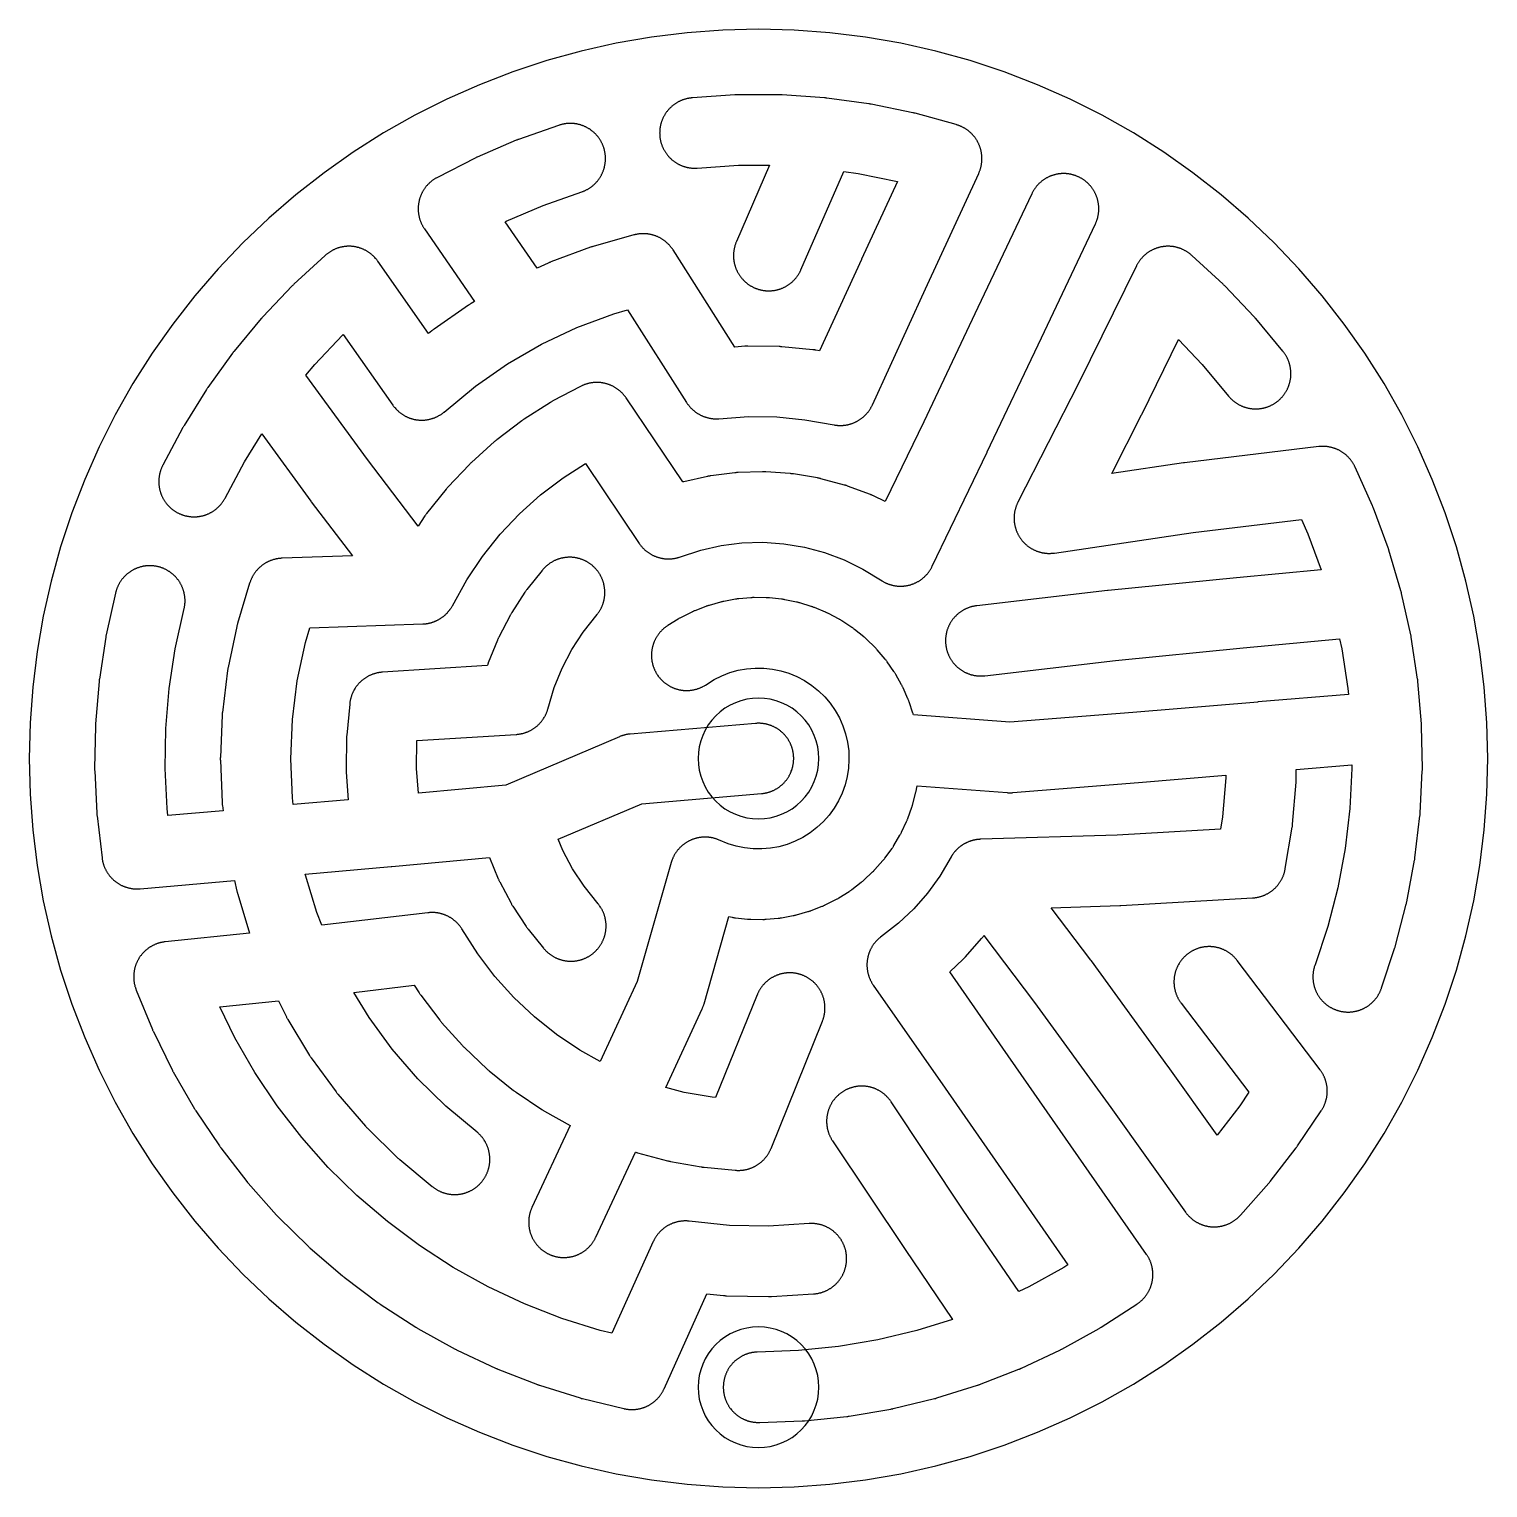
# Model space of a CAD drawing. Header units: millimetres. Extents: x -145 to 145, y -145 to 145.
import ezdxf

# ---------------------------------------------------------------- set-up
doc = ezdxf.new("R2010")
doc.units = ezdxf.units.MM
doc.layers.add('BOUNDARY', color=3, linetype='CONTINUOUS')
doc.layers.add('CORRIDORS', color=1, linetype='CONTINUOUS')

msp = doc.modelspace()

# ---------------------------------------------------------------- linework, layer by layer
at = {"layer": 'BOUNDARY'}
for points in [[(145, 0), (144.825, 7.115), (144.302, 14.212), (143.431, 21.276), (142.214, 28.288), (140.655, 35.232), (138.756, 42.091), (136.524, 48.849), (133.963, 55.489), (131.078, 61.995), (127.879, 68.353), (124.371, 74.545), (120.563, 80.558), (116.465, 86.376), (112.087, 91.987), (107.438, 97.376), (102.53, 102.53), (97.376, 107.438), (91.987, 112.087), (86.376, 116.465), (80.558, 120.563), (74.545, 124.371), (68.353, 127.879), (61.995, 131.078), (55.489, 133.963), (48.849, 136.524), (42.091, 138.756), (35.232, 140.655), (28.288, 142.214), (21.276, 143.431), (14.212, 144.302), (7.115, 144.825), (0, 145), (-7.115, 144.825), (-14.212, 144.302), (-21.276, 143.431), (-28.288, 142.214), (-35.232, 140.655), (-42.091, 138.756), (-48.849, 136.524), (-55.489, 133.963), (-61.995, 131.078), (-68.353, 127.879), (-74.545, 124.371), (-80.558, 120.563), (-86.376, 116.465), (-91.987, 112.087), (-97.376, 107.438), (-102.53, 102.53), (-107.438, 97.376), (-112.087, 91.987), (-116.465, 86.376), (-120.563, 80.558), (-124.371, 74.545), (-127.879, 68.353), (-131.078, 61.995), (-133.963, 55.489), (-136.524, 48.849), (-138.756, 42.091), (-140.655, 35.232), (-142.214, 28.288), (-143.431, 21.276), (-144.302, 14.212), (-144.825, 7.115), (-145, 0), (-144.825, -7.115), (-144.302, -14.212), (-143.431, -21.276), (-142.214, -28.288), (-140.655, -35.232), (-138.756, -42.091), (-136.524, -48.849), (-133.963, -55.489), (-131.078, -61.995), (-127.879, -68.353), (-124.371, -74.545), (-120.563, -80.558), (-116.465, -86.376), (-112.087, -91.987), (-107.438, -97.376), (-102.53, -102.53), (-97.376, -107.438), (-91.987, -112.087), (-86.376, -116.465), (-80.558, -120.563), (-74.545, -124.371), (-68.353, -127.879), (-61.995, -131.078), (-55.489, -133.963), (-48.849, -136.524), (-42.091, -138.756), (-35.232, -140.655), (-28.288, -142.214), (-21.276, -143.431), (-14.212, -144.302), (-7.115, -144.825), (0, -145), (7.115, -144.825), (14.212, -144.302), (21.276, -143.431), (28.288, -142.214), (35.232, -140.655), (42.091, -138.756), (48.849, -136.524), (55.489, -133.963), (61.995, -131.078), (68.353, -127.879), (74.545, -124.371), (80.558, -120.563), (86.376, -116.465), (91.987, -112.087), (97.376, -107.438), (102.53, -102.53), (107.438, -97.376), (112.087, -91.987), (116.465, -86.376), (120.563, -80.558), (124.371, -74.545), (127.879, -68.353), (131.078, -61.995), (133.963, -55.489), (136.524, -48.849), (138.756, -42.091), (140.655, -35.232), (142.214, -28.288), (143.431, -21.276), (144.302, -14.212), (144.825, -7.115)], [(12, 0), (11.942, 1.176), (11.769, 2.341), (11.483, 3.483), (11.087, 4.592), (10.583, 5.657), (9.978, 6.667), (9.276, 7.613), (8.485, 8.485), (7.613, 9.276), (6.667, 9.978), (5.657, 10.583), (4.592, 11.087), (3.483, 11.483), (2.341, 11.769), (1.176, 11.942), (0, 12), (-1.176, 11.942), (-2.341, 11.769), (-3.483, 11.483), (-4.592, 11.087), (-5.657, 10.583), (-6.667, 9.978), (-7.613, 9.276), (-8.485, 8.485), (-9.276, 7.613), (-9.978, 6.667), (-10.583, 5.657), (-11.087, 4.592), (-11.483, 3.483), (-11.769, 2.341), (-11.942, 1.176), (-12, 0), (-11.942, -1.176), (-11.769, -2.341), (-11.483, -3.483), (-11.087, -4.592), (-10.583, -5.657), (-9.978, -6.667), (-9.276, -7.613), (-8.485, -8.485), (-7.613, -9.276), (-6.667, -9.978), (-5.657, -10.583), (-4.592, -11.087), (-3.483, -11.483), (-2.341, -11.769), (-1.176, -11.942), (0, -12), (1.176, -11.942), (2.341, -11.769), (3.483, -11.483), (4.592, -11.087), (5.657, -10.583), (6.667, -9.978), (7.613, -9.276), (8.485, -8.485), (9.276, -7.613), (9.978, -6.667), (10.583, -5.657), (11.087, -4.592), (11.483, -3.483), (11.769, -2.341), (11.942, -1.176)], [(12, -125), (11.942, -123.824), (11.769, -122.659), (11.483, -121.517), (11.087, -120.408), (10.583, -119.343), (9.978, -118.333), (9.276, -117.387), (8.485, -116.515), (7.613, -115.724), (6.667, -115.022), (5.657, -114.417), (4.592, -113.913), (3.483, -113.517), (2.341, -113.231), (1.176, -113.058), (0, -113), (-1.176, -113.058), (-2.341, -113.231), (-3.483, -113.517), (-4.592, -113.913), (-5.657, -114.417), (-6.667, -115.022), (-7.613, -115.724), (-8.485, -116.515), (-9.276, -117.387), (-9.978, -118.333), (-10.583, -119.343), (-11.087, -120.408), (-11.483, -121.517), (-11.769, -122.659), (-11.942, -123.824), (-12, -125), (-11.942, -126.176), (-11.769, -127.341), (-11.483, -128.483), (-11.087, -129.592), (-10.583, -130.657), (-9.978, -131.667), (-9.276, -132.613), (-8.485, -133.485), (-7.613, -134.276), (-6.667, -134.978), (-5.657, -135.583), (-4.592, -136.087), (-3.483, -136.483), (-2.341, -136.769), (-1.176, -136.942), (0, -137), (1.176, -136.942), (2.341, -136.769), (3.483, -136.483), (4.592, -136.087), (5.657, -135.583), (6.667, -134.978), (7.613, -134.276), (8.485, -133.485), (9.276, -132.613), (9.978, -131.667), (10.583, -130.657), (11.087, -129.592), (11.483, -128.483), (11.769, -127.341), (11.942, -126.176)]]:
    msp.add_lwpolyline(points, close=True, dxfattribs=at)
at = {"layer": 'CORRIDORS'}
msp.add_lwpolyline([(-66.636, 26.758), (-66.612, 26.76), (-66.567, 26.762), (-66.522, 26.765), (-66.49, 26.767), (-66.408, 26.773), (-66.368, 26.777), (-66.331, 26.78), (-66.294, 26.784), (-66.27, 26.786), (-66.246, 26.789), (-66.213, 26.792), (-66.184, 26.796), (-66.152, 26.799), (-66.117, 26.803), (-66.096, 26.806), (-66.072, 26.809), (-66.035, 26.814), (-66.007, 26.818), (-65.978, 26.822), (-65.945, 26.827), (-65.891, 26.835), (-65.861, 26.84), (-65.835, 26.844), (-65.801, 26.85), (-65.761, 26.857), (-65.745, 26.86), (-65.725, 26.864), (-65.685, 26.871), (-65.657, 26.876), (-65.599, 26.888), (-65.569, 26.894), (-65.545, 26.899), (-65.454, 26.918), (-65.417, 26.927), (-65.397, 26.931), (-65.359, 26.94), (-65.338, 26.945), (-65.296, 26.956), (-65.282, 26.959), (-65.268, 26.963), (-65.223, 26.974), (-65.193, 26.982), (-65.11, 27.004), (-65.082, 27.012), (-65.053, 27.02), (-65.017, 27.031), (-64.995, 27.037), (-64.944, 27.053), (-64.94, 27.054), (-64.827, 27.089), (-64.802, 27.098), (-64.769, 27.108), (-64.731, 27.121), (-64.658, 27.146), (-64.547, 27.186), (-64.509, 27.201), (-64.492, 27.207), (-64.457, 27.22), (-64.435, 27.229), (-64.423, 27.234), (-64.326, 27.272), (-64.217, 27.318), (-64.189, 27.331), (-64.164, 27.341), (-64.13, 27.356), (-64.108, 27.366), (-64.078, 27.38), (-64.056, 27.39), (-64.027, 27.404), (-64.002, 27.415), (-64, 27.416), (-63.949, 27.44), (-63.843, 27.492), (-63.737, 27.546), (-63.706, 27.563), (-63.684, 27.574), (-63.58, 27.631), (-63.477, 27.689), (-63.376, 27.749), (-63.275, 27.811), (-63.269, 27.815), (-63.225, 27.842), (-63.192, 27.864), (-63.174, 27.875), (-63.075, 27.94), (-62.977, 28.007), (-62.935, 28.037), (-62.931, 28.04), (-62.882, 28.075), (-62.786, 28.145), (-62.693, 28.216), (-62.652, 28.248), (-62.599, 28.29), (-62.58, 28.306), (-62.554, 28.327), (-62.463, 28.402), (-62.449, 28.414), (-62.417, 28.441), (-62.329, 28.518), (-62.327, 28.52), (-62.24, 28.599), (-62.153, 28.68), (-62.068, 28.762), (-62.027, 28.804), (-61.986, 28.845), (-61.903, 28.93), (-61.878, 28.957), (-61.863, 28.973), (-61.783, 29.06), (-61.759, 29.088), (-61.743, 29.105), (-61.666, 29.194), (-61.589, 29.284), (-61.557, 29.324), (-61.552, 29.33), (-61.478, 29.422), (-61.476, 29.425), (-61.441, 29.469), (-61.406, 29.516), (-61.369, 29.564), (-61.352, 29.588), (-61.335, 29.61), (-61.306, 29.65), (-61.3, 29.658), (-61.268, 29.703), (-61.232, 29.754), (-61.198, 29.804), (-61.192, 29.813), (-61.164, 29.854), (-61.099, 29.953), (-61.087, 29.972), (-61.068, 30.001), (-61.064, 30.008), (-61.036, 30.053), (-60.974, 30.154), (-60.914, 30.256), (-60.864, 30.344), (-57.988, 35.509), (-54.86, 40.172), (-51.349, 44.572), (-47.496, 48.657), (-43.32, 52.409), (-38.843, 55.807), (-34.409, 58.629), (-23.714, 42.767), (-23.647, 42.669), (-23.578, 42.573), (-23.508, 42.478), (-23.436, 42.383), (-23.363, 42.291), (-23.288, 42.199), (-23.211, 42.109), (-23.133, 42.02), (-23.054, 41.932), (-22.973, 41.846), (-22.89, 41.761), (-22.807, 41.678), (-22.721, 41.596), (-22.635, 41.515), (-22.547, 41.436), (-22.457, 41.358), (-22.367, 41.282), (-22.275, 41.208), (-22.182, 41.135), (-22.088, 41.063), (-21.992, 40.993), (-21.895, 40.925), (-21.797, 40.859), (-21.699, 40.794), (-21.598, 40.731), (-21.497, 40.669), (-21.395, 40.609), (-21.292, 40.551), (-21.188, 40.495), (-21.083, 40.44), (-20.977, 40.388), (-20.87, 40.337), (-20.763, 40.288), (-20.654, 40.24), (-20.545, 40.195), (-20.435, 40.151), (-20.324, 40.11), (-20.213, 40.07), (-20.101, 40.032), (-19.988, 39.996), (-19.875, 39.961), (-19.761, 39.929), (-19.647, 39.899), (-19.532, 39.87), (-19.417, 39.844), (-19.301, 39.82), (-19.185, 39.797), (-19.068, 39.776), (-18.951, 39.758), (-18.834, 39.741), (-18.717, 39.727), (-18.599, 39.714), (-18.481, 39.703), (-18.363, 39.695), (-18.245, 39.688), (-18.127, 39.683), (-18.009, 39.681), (-17.89, 39.68), (-17.772, 39.681), (-17.654, 39.685), (-17.535, 39.69), (-17.417, 39.697), (-17.299, 39.707), (-17.182, 39.718), (-17.064, 39.731), (-16.947, 39.747), (-16.83, 39.764), (-16.713, 39.783), (-16.597, 39.804), (-16.481, 39.828), (-16.365, 39.853), (-16.25, 39.88), (-16.135, 39.909), (-16.021, 39.94), (-15.907, 39.973), (-15.794, 40.007), (-15.72, 40.031), (-11.451, 41.437), (-7.397, 42.35), (-3.284, 42.866), (0.864, 42.983), (5.012, 42.699), (9.116, 42.015), (13.117, 40.942), (17.011, 39.482), (20.746, 37.653), (24.57, 35.299), (24.671, 35.238), (24.774, 35.179), (24.877, 35.121), (24.981, 35.065), (25.086, 35.011), (25.192, 34.958), (25.299, 34.908), (25.407, 34.859), (25.516, 34.812), (25.625, 34.767), (25.735, 34.724), (25.846, 34.682), (25.958, 34.643), (26.07, 34.605), (26.182, 34.569), (26.296, 34.535), (26.41, 34.503), (26.524, 34.474), (26.639, 34.445), (26.755, 34.419), (26.87, 34.395), (26.987, 34.373), (27.103, 34.353), (27.22, 34.335), (27.337, 34.318), (27.455, 34.304), (27.573, 34.292), (27.69, 34.282), (27.808, 34.273), (27.927, 34.267), (28.045, 34.263), (28.163, 34.26), (28.281, 34.26), (28.4, 34.262), (28.518, 34.266), (28.636, 34.271), (28.754, 34.279), (28.872, 34.289), (28.99, 34.3), (29.107, 34.314), (29.225, 34.33), (29.342, 34.347), (29.458, 34.367), (29.575, 34.388), (29.691, 34.412), (29.806, 34.437), (29.921, 34.465), (30.036, 34.494), (30.15, 34.526), (30.264, 34.559), (30.377, 34.594), (30.489, 34.631), (30.601, 34.67), (30.712, 34.711), (30.822, 34.754), (30.932, 34.798), (31.04, 34.845), (31.149, 34.893), (31.256, 34.943), (31.362, 34.995), (31.468, 35.048), (31.572, 35.104), (31.676, 35.161), (31.778, 35.22), (31.88, 35.281), (31.98, 35.343), (32.08, 35.407), (32.178, 35.473), (32.275, 35.54), (32.372, 35.609), (32.466, 35.68), (32.56, 35.752), (32.653, 35.826), (32.744, 35.901), (32.834, 35.978), (32.922, 36.057), (33.01, 36.137), (33.096, 36.218), (33.18, 36.301), (33.263, 36.385), (33.345, 36.47), (33.425, 36.557), (33.504, 36.646), (33.581, 36.735), (33.657, 36.826), (33.731, 36.919), (33.804, 37.012), (33.875, 37.107), (33.944, 37.202), (34.012, 37.299), (34.078, 37.398), (34.142, 37.497), (34.205, 37.597), (34.266, 37.698), (34.326, 37.801), (34.383, 37.904), (34.439, 38.008), (34.493, 38.114), (34.548, 38.225), (45.468, 60.925), (45.482, 60.955), (56.262, 83.635), (56.267, 83.645), (66.987, 106.295), (67.037, 106.403), (67.085, 106.511), (67.131, 106.62), (67.175, 106.73), (67.217, 106.84), (67.258, 106.951), (67.296, 107.063), (67.333, 107.176), (67.368, 107.289), (67.401, 107.403), (67.432, 107.517), (67.461, 107.631), (67.488, 107.747), (67.513, 107.862), (67.536, 107.978), (67.557, 108.095), (67.576, 108.211), (67.594, 108.328), (67.609, 108.446), (67.622, 108.563), (67.633, 108.681), (67.643, 108.799), (67.65, 108.917), (67.655, 109.035), (67.659, 109.154), (67.66, 109.272), (67.659, 109.39), (67.657, 109.509), (67.652, 109.627), (67.645, 109.745), (67.637, 109.863), (67.626, 109.981), (67.613, 110.098), (67.598, 110.216), (67.582, 110.333), (67.563, 110.45), (67.543, 110.566), (67.52, 110.683), (67.496, 110.798), (67.469, 110.914), (67.441, 111.028), (67.41, 111.143), (67.378, 111.257), (67.344, 111.37), (67.308, 111.483), (67.27, 111.595), (67.23, 111.706), (67.188, 111.817), (67.144, 111.927), (67.099, 112.036), (67.052, 112.144), (67.002, 112.252), (66.951, 112.359), (66.899, 112.465), (66.844, 112.57), (66.788, 112.674), (66.73, 112.777), (66.67, 112.879), (66.608, 112.98), (66.545, 113.08), (66.48, 113.179), (66.414, 113.277), (66.346, 113.373), (66.276, 113.469), (66.204, 113.563), (66.131, 113.656), (66.057, 113.748), (65.981, 113.839), (65.903, 113.928), (65.824, 114.016), (65.743, 114.103), (65.661, 114.188), (65.578, 114.272), (65.493, 114.354), (65.406, 114.435), (65.319, 114.515), (65.23, 114.593), (65.139, 114.669), (65.048, 114.744), (64.955, 114.817), (64.861, 114.889), (64.766, 114.959), (64.669, 115.028), (64.572, 115.095), (64.473, 115.16), (64.373, 115.224), (64.273, 115.286), (64.171, 115.346), (64.068, 115.404), (63.964, 115.461), (63.859, 115.516), (63.754, 115.569), (63.647, 115.621), (63.54, 115.67), (63.431, 115.718), (63.322, 115.764), (63.212, 115.808), (63.102, 115.85), (62.991, 115.891), (62.879, 115.929), (62.766, 115.966), (62.653, 116), (62.539, 116.033), (62.425, 116.064), (62.31, 116.093), (62.195, 116.12), (62.08, 116.145), (61.964, 116.168), (61.847, 116.189), (61.73, 116.208), (61.613, 116.225), (61.496, 116.24), (61.378, 116.253), (61.26, 116.264), (61.143, 116.273), (61.024, 116.281), (60.906, 116.286), (60.788, 116.289), (60.67, 116.29), (60.551, 116.289), (60.433, 116.286), (60.315, 116.281), (60.197, 116.275), (60.079, 116.266), (59.961, 116.255), (59.843, 116.242), (59.726, 116.227), (59.609, 116.211), (59.492, 116.192), (59.375, 116.171), (59.259, 116.148), (59.144, 116.124), (59.028, 116.097), (58.913, 116.069), (58.799, 116.038), (58.685, 116.006), (58.572, 115.971), (58.459, 115.935), (58.347, 115.897), (58.236, 115.857), (58.125, 115.815), (58.016, 115.771), (57.906, 115.726), (57.798, 115.678), (57.69, 115.629), (57.584, 115.578), (57.478, 115.525), (57.373, 115.47), (57.269, 115.414), (57.166, 115.356), (57.064, 115.296), (56.963, 115.234), (56.863, 115.171), (56.764, 115.106), (56.666, 115.039), (56.57, 114.971), (56.474, 114.901), (56.38, 114.829), (56.287, 114.756), (56.195, 114.681), (56.105, 114.605), (56.016, 114.527), (55.928, 114.448), (55.841, 114.367), (55.756, 114.285), (55.672, 114.202), (55.59, 114.117), (55.509, 114.03), (55.43, 113.942), (55.352, 113.853), (55.276, 113.763), (55.201, 113.671), (55.127, 113.579), (55.056, 113.484), (54.986, 113.389), (54.917, 113.293), (54.85, 113.195), (54.785, 113.096), (54.722, 112.996), (54.66, 112.895), (54.6, 112.794), (54.541, 112.691), (54.485, 112.587), (54.43, 112.482), (54.377, 112.376), (54.333, 112.285), (43.613, 89.635), (32.838, 66.965), (25.19, 51.067), (22.866, 52.205), (22.759, 52.256), (22.652, 52.305), (22.543, 52.353), (22.434, 52.398), (22.324, 52.442), (22.244, 52.473), (17.719, 54.169), (17.608, 54.209), (17.496, 54.248), (17.383, 54.285), (17.27, 54.32), (17.157, 54.353), (17.075, 54.375), (12.409, 55.626), (12.294, 55.656), (12.179, 55.684), (12.064, 55.709), (11.948, 55.733), (11.832, 55.755), (11.748, 55.77), (6.982, 56.565), (6.865, 56.583), (6.748, 56.6), (6.63, 56.614), (6.513, 56.627), (6.395, 56.637), (6.308, 56.644), (1.489, 56.974), (1.371, 56.981), (1.253, 56.986), (1.135, 56.989), (1.016, 56.99), (0.898, 56.989), (0.814, 56.987), (-4.014, 56.851), (-4.132, 56.847), (-4.25, 56.841), (-4.369, 56.832), (-4.486, 56.822), (-4.604, 56.81), (-4.689, 56.799), (-9.482, 56.197), (-9.6, 56.182), (-9.717, 56.164), (-9.833, 56.144), (-9.95, 56.123), (-10.066, 56.099), (-10.148, 56.081), (-14.86, 55.02), (-14.975, 54.993), (-15.059, 54.972), (-26.326, 71.683), (-26.393, 71.781), (-26.462, 71.877), (-26.532, 71.972), (-26.604, 72.067), (-26.677, 72.159), (-26.752, 72.251), (-26.829, 72.341), (-26.907, 72.43), (-26.986, 72.518), (-27.067, 72.604), (-27.15, 72.689), (-27.233, 72.772), (-27.319, 72.854), (-27.405, 72.935), (-27.493, 73.014), (-27.583, 73.092), (-27.673, 73.168), (-27.765, 73.242), (-27.858, 73.315), (-27.952, 73.387), (-28.048, 73.457), (-28.145, 73.525), (-28.243, 73.591), (-28.341, 73.656), (-28.442, 73.719), (-28.543, 73.781), (-28.645, 73.841), (-28.748, 73.899), (-28.852, 73.955), (-28.957, 74.01), (-29.063, 74.062), (-29.17, 74.113), (-29.277, 74.162), (-29.386, 74.21), (-29.495, 74.255), (-29.605, 74.299), (-29.716, 74.34), (-29.827, 74.38), (-29.939, 74.418), (-30.052, 74.454), (-30.165, 74.489), (-30.279, 74.521), (-30.393, 74.551), (-30.508, 74.58), (-30.623, 74.606), (-30.739, 74.63), (-30.855, 74.653), (-30.972, 74.674), (-31.089, 74.692), (-31.206, 74.709), (-31.323, 74.723), (-31.441, 74.736), (-31.559, 74.747), (-31.677, 74.755), (-31.795, 74.762), (-31.913, 74.767), (-32.031, 74.769), (-32.15, 74.77), (-32.268, 74.769), (-32.386, 74.765), (-32.505, 74.76), (-32.623, 74.753), (-32.741, 74.743), (-32.858, 74.732), (-32.976, 74.719), (-33.093, 74.703), (-33.21, 74.686), (-33.327, 74.667), (-33.443, 74.646), (-33.559, 74.622), (-33.675, 74.597), (-33.79, 74.57), (-33.905, 74.541), (-34.019, 74.51), (-34.133, 74.477), (-34.246, 74.443), (-34.358, 74.406), (-34.47, 74.367), (-34.581, 74.327), (-34.692, 74.284), (-34.802, 74.24), (-34.911, 74.194), (-35.019, 74.146), (-35.126, 74.096), (-35.233, 74.045), (-35.388, 73.966), (-40.873, 71.082), (-40.977, 71.026), (-41.08, 70.968), (-41.183, 70.909), (-41.284, 70.847), (-41.373, 70.792), (-46.602, 67.465), (-46.701, 67.401), (-46.799, 67.335), (-46.896, 67.267), (-46.992, 67.198), (-47.076, 67.135), (-52.012, 63.388), (-52.106, 63.315), (-52.198, 63.241), (-52.29, 63.166), (-52.379, 63.089), (-52.458, 63.019), (-57.068, 58.877), (-57.156, 58.797), (-57.242, 58.716), (-57.326, 58.633), (-57.409, 58.549), (-57.482, 58.473), (-61.736, 53.963), (-61.817, 53.876), (-61.896, 53.788), (-61.973, 53.699), (-62.049, 53.608), (-62.116, 53.526), (-65.982, 48.681), (-66.055, 48.588), (-66.126, 48.494), (-66.196, 48.398), (-66.264, 48.301), (-66.323, 48.215), (-67.661, 46.221), (-77.717, 59.462), (-89.98, 76.238), (-88.219, 78.359), (-82.728, 84.135), (-82.56, 84.289), (-72.687, 70.244), (-72.618, 70.148), (-72.547, 70.053), (-72.475, 69.959), (-72.402, 69.867), (-72.326, 69.775), (-72.25, 69.685), (-72.092, 69.509), (-72.01, 69.423), (-71.928, 69.338), (-71.844, 69.255), (-71.758, 69.173), (-71.671, 69.093), (-71.583, 69.014), (-71.494, 68.937), (-71.403, 68.861), (-71.311, 68.786), (-71.218, 68.714), (-71.123, 68.642), (-71.027, 68.573), (-70.93, 68.505), (-70.832, 68.439), (-70.733, 68.374), (-70.633, 68.311), (-70.532, 68.25), (-70.43, 68.19), (-70.326, 68.133), (-70.222, 68.077), (-70.117, 68.022), (-70.011, 67.97), (-69.904, 67.919), (-69.796, 67.87), (-69.688, 67.823), (-69.578, 67.778), (-69.468, 67.735), (-69.357, 67.693), (-69.246, 67.654), (-69.134, 67.616), (-69.021, 67.58), (-68.908, 67.546), (-68.794, 67.514), (-68.679, 67.484), (-68.564, 67.456), (-68.449, 67.43), (-68.333, 67.406), (-68.217, 67.384), (-68.1, 67.364), (-67.983, 67.345), (-67.866, 67.329), (-67.749, 67.315), (-67.631, 67.302), (-67.513, 67.292), (-67.395, 67.284), (-67.277, 67.277), (-67.159, 67.273), (-67.041, 67.27), (-66.922, 67.27), (-66.804, 67.272), (-66.686, 67.275), (-66.567, 67.281), (-66.449, 67.289), (-66.331, 67.298), (-66.214, 67.31), (-66.096, 67.324), (-65.979, 67.339), (-65.862, 67.357), (-65.745, 67.376), (-65.629, 67.398), (-65.513, 67.421), (-65.397, 67.447), (-65.282, 67.474), (-65.168, 67.503), (-65.053, 67.535), (-64.94, 67.568), (-64.827, 67.603), (-64.715, 67.64), (-64.603, 67.679), (-64.492, 67.72), (-64.381, 67.762), (-64.272, 67.807), (-64.163, 67.853), (-64.055, 67.901), (-63.948, 67.951), (-63.841, 68.003), (-63.736, 68.057), (-63.631, 68.112), (-63.528, 68.169), (-63.425, 68.228), (-63.323, 68.289), (-63.223, 68.351), (-63.123, 68.415), (-63.025, 68.481), (-62.928, 68.548), (-62.831, 68.617), (-62.736, 68.688), (-62.643, 68.76), (-62.55, 68.834), (-62.494, 68.88), (-56.272, 74.036), (-49.88, 78.485), (-43.141, 82.383), (-36.098, 85.701), (-28.793, 88.422), (-26.016, 89.199), (-14.285, 70.771), (-14.221, 70.672), (-14.155, 70.574), (-14.087, 70.477), (-14.018, 70.381), (-13.947, 70.286), (-13.874, 70.192), (-13.8, 70.1), (-13.724, 70.009), (-13.647, 69.92), (-13.569, 69.831), (-13.488, 69.744), (-13.407, 69.659), (-13.324, 69.574), (-13.239, 69.491), (-13.153, 69.41), (-13.066, 69.33), (-12.978, 69.252), (-12.888, 69.175), (-12.797, 69.099), (-12.704, 69.025), (-12.611, 68.953), (-12.516, 68.882), (-12.42, 68.813), (-12.322, 68.746), (-12.224, 68.68), (-12.125, 68.616), (-12.024, 68.553), (-11.923, 68.493), (-11.82, 68.434), (-11.716, 68.376), (-11.612, 68.321), (-11.507, 68.267), (-11.4, 68.215), (-11.293, 68.165), (-11.185, 68.117), (-11.076, 68.07), (-10.967, 68.025), (-10.856, 67.983), (-10.745, 67.942), (-10.634, 67.903), (-10.521, 67.866), (-10.408, 67.83), (-10.295, 67.797), (-10.181, 67.766), (-10.066, 67.736), (-9.951, 67.709), (-9.836, 67.683), (-9.72, 67.659), (-9.603, 67.638), (-9.487, 67.618), (-9.37, 67.6), (-9.252, 67.585), (-9.135, 67.571), (-9.017, 67.559), (-8.899, 67.549), (-8.781, 67.542), (-8.663, 67.536), (-8.545, 67.532), (-8.426, 67.53), (-8.308, 67.53), (-8.19, 67.533), (-8.072, 67.537), (-7.953, 67.543), (-7.886, 67.547), (-1.983, 67.964), (3.614, 67.896), (9.225, 67.362), (15.034, 66.32), (15.151, 66.3), (15.268, 66.282), (15.385, 66.266), (15.503, 66.252), (15.62, 66.24), (15.738, 66.23), (15.856, 66.222), (15.974, 66.216), (16.093, 66.212), (16.211, 66.21), (16.329, 66.21), (16.448, 66.212), (16.566, 66.216), (16.684, 66.222), (16.802, 66.23), (16.92, 66.24), (17.038, 66.252), (17.155, 66.266), (17.272, 66.282), (17.389, 66.3), (17.506, 66.32), (17.622, 66.342), (17.738, 66.366), (17.854, 66.392), (17.969, 66.419), (18.083, 66.449), (18.197, 66.481), (18.311, 66.514), (18.424, 66.55), (18.536, 66.587), (18.648, 66.626), (18.758, 66.667), (18.869, 66.71), (18.978, 66.755), (19.087, 66.802), (19.195, 66.85), (19.302, 66.901), (19.408, 66.953), (19.513, 67.007), (19.618, 67.062), (19.721, 67.12), (19.824, 67.179), (19.925, 67.24), (20.025, 67.303), (20.125, 67.367), (20.223, 67.433), (20.32, 67.501), (20.416, 67.57), (20.511, 67.641), (20.604, 67.713), (20.697, 67.787), (20.788, 67.863), (20.877, 67.94), (20.966, 68.019), (21.053, 68.099), (21.139, 68.18), (21.223, 68.263), (21.306, 68.348), (21.387, 68.434), (21.467, 68.521), (21.546, 68.609), (21.623, 68.699), (21.698, 68.79), (21.772, 68.883), (21.844, 68.976), (21.915, 69.071), (21.984, 69.167), (22.052, 69.264), (22.118, 69.362), (22.182, 69.462), (22.244, 69.562), (22.305, 69.664), (22.364, 69.766), (22.422, 69.87), (22.477, 69.974), (22.531, 70.08), (22.583, 70.186), (22.637, 70.302), (33.185, 93.396), (43.775, 116.336), (43.824, 116.444), (43.871, 116.553), (43.916, 116.662), (43.959, 116.772), (44, 116.883), (44.04, 116.995), (44.077, 117.107), (44.113, 117.22), (44.147, 117.333), (44.178, 117.447), (44.208, 117.562), (44.236, 117.677), (44.262, 117.792), (44.286, 117.908), (44.308, 118.024), (44.328, 118.141), (44.346, 118.258), (44.363, 118.375), (44.377, 118.492), (44.389, 118.61), (44.399, 118.728), (44.407, 118.846), (44.413, 118.964), (44.417, 119.082), (44.42, 119.201), (44.42, 119.319), (44.418, 119.437), (44.414, 119.556), (44.408, 119.674), (44.401, 119.792), (44.391, 119.91), (44.379, 120.027), (44.365, 120.145), (44.349, 120.262), (44.332, 120.379), (44.312, 120.496), (44.29, 120.612), (44.266, 120.728), (44.241, 120.844), (44.213, 120.959), (44.184, 121.073), (44.152, 121.187), (44.119, 121.301), (44.084, 121.414), (44.046, 121.526), (44.007, 121.638), (43.966, 121.749), (43.924, 121.859), (43.879, 121.969), (43.832, 122.077), (43.784, 122.185), (43.734, 122.293), (43.682, 122.399), (43.628, 122.504), (43.573, 122.609), (43.515, 122.712), (43.456, 122.815), (43.395, 122.916), (43.333, 123.017), (43.269, 123.116), (43.203, 123.214), (43.135, 123.312), (43.066, 123.408), (42.996, 123.502), (42.923, 123.596), (42.849, 123.688), (42.774, 123.78), (42.697, 123.869), (42.618, 123.958), (42.538, 124.045), (42.457, 124.131), (42.374, 124.215), (42.29, 124.299), (42.204, 124.38), (42.117, 124.46), (42.029, 124.539), (41.939, 124.616), (41.848, 124.692), (41.756, 124.766), (41.662, 124.838), (41.567, 124.909), (41.471, 124.978), (41.374, 125.046), (41.276, 125.112), (41.177, 125.176), (41.077, 125.239), (40.975, 125.3), (40.873, 125.359), (40.769, 125.417), (40.665, 125.472), (40.56, 125.526), (40.453, 125.579), (40.346, 125.629), (40.238, 125.678), (40.13, 125.724), (40.02, 125.769), (39.91, 125.812), (39.799, 125.853), (39.687, 125.893), (39.575, 125.93), (39.462, 125.965), (39.349, 125.999), (39.289, 126.016), (31.153, 128.27), (31.039, 128.301), (30.924, 128.329), (30.809, 128.356), (30.693, 128.381), (22.424, 130.08), (22.308, 130.103), (22.191, 130.123), (22.074, 130.142), (21.958, 130.159), (13.593, 131.296), (13.575, 131.298), (13.504, 131.308), (13.462, 131.313), (13.459, 131.313), (13.342, 131.326), (13.311, 131.329), (13.268, 131.333), (13.15, 131.342), (13.132, 131.343), (13.122, 131.344), (4.695, 131.914), (4.577, 131.921), (4.459, 131.926), (4.341, 131.929), (4.223, 131.93), (-4.223, 131.93), (-4.341, 131.929), (-4.46, 131.926), (-4.578, 131.921), (-4.695, 131.914), (-13.122, 131.344), (-13.24, 131.335), (-13.358, 131.324), (-13.476, 131.311), (-13.593, 131.296), (-13.71, 131.279), (-13.827, 131.26), (-13.944, 131.239), (-14.06, 131.217), (-14.175, 131.192), (-14.291, 131.165), (-14.405, 131.136), (-14.52, 131.106), (-14.633, 131.073), (-14.747, 131.039), (-14.859, 131.002), (-14.971, 130.964), (-15.082, 130.924), (-15.193, 130.882), (-15.303, 130.838), (-15.412, 130.792), (-15.52, 130.744), (-15.628, 130.695), (-15.734, 130.644), (-15.84, 130.591), (-15.945, 130.536), (-16.049, 130.479), (-16.152, 130.421), (-16.254, 130.361), (-16.355, 130.299), (-16.455, 130.236), (-16.553, 130.171), (-16.651, 130.104), (-16.748, 130.035), (-16.843, 129.965), (-16.937, 129.894), (-17.03, 129.82), (-17.122, 129.746), (-17.212, 129.669), (-17.301, 129.591), (-17.389, 129.512), (-17.475, 129.431), (-17.56, 129.349), (-17.644, 129.265), (-17.726, 129.18), (-17.807, 129.094), (-17.886, 129.006), (-17.964, 128.917), (-18.04, 128.826), (-18.115, 128.734), (-18.188, 128.641), (-18.26, 128.547), (-18.33, 128.452), (-18.398, 128.355), (-18.465, 128.257), (-18.53, 128.159), (-18.593, 128.059), (-18.655, 127.958), (-18.715, 127.856), (-18.773, 127.753), (-18.829, 127.649), (-18.884, 127.544), (-18.937, 127.438), (-18.988, 127.331), (-19.037, 127.224), (-19.085, 127.115), (-19.131, 127.006), (-19.174, 126.896), (-19.216, 126.786), (-19.256, 126.674), (-19.295, 126.562), (-19.331, 126.45), (-19.365, 126.336), (-19.398, 126.223), (-19.428, 126.108), (-19.457, 125.993), (-19.483, 125.878), (-19.508, 125.762), (-19.531, 125.646), (-19.552, 125.53), (-19.57, 125.413), (-19.587, 125.296), (-19.602, 125.179), (-19.615, 125.061), (-19.626, 124.943), (-19.635, 124.825), (-19.641, 124.707), (-19.646, 124.589), (-19.649, 124.47), (-19.65, 124.352), (-19.649, 124.234), (-19.646, 124.116), (-19.641, 123.997), (-19.633, 123.879), (-19.624, 123.761), (-19.613, 123.643), (-19.6, 123.526), (-19.585, 123.409), (-19.568, 123.291), (-19.549, 123.175), (-19.528, 123.058), (-19.505, 122.942), (-19.48, 122.827), (-19.453, 122.711), (-19.424, 122.597), (-19.393, 122.482), (-19.361, 122.369), (-19.326, 122.255), (-19.29, 122.143), (-19.251, 122.031), (-19.211, 121.92), (-19.169, 121.809), (-19.125, 121.699), (-19.079, 121.59), (-19.031, 121.482), (-18.981, 121.375), (-18.93, 121.268), (-18.877, 121.162), (-18.822, 121.058), (-18.765, 120.954), (-18.707, 120.851), (-18.647, 120.749), (-18.585, 120.648), (-18.521, 120.548), (-18.456, 120.45), (-18.389, 120.352), (-18.32, 120.256), (-18.25, 120.16), (-18.178, 120.066), (-18.105, 119.973), (-18.03, 119.882), (-17.954, 119.792), (-17.876, 119.703), (-17.796, 119.615), (-17.715, 119.529), (-17.633, 119.444), (-17.549, 119.36), (-17.464, 119.278), (-17.377, 119.197), (-17.289, 119.118), (-17.2, 119.041), (-17.11, 118.964), (-17.018, 118.89), (-16.925, 118.817), (-16.83, 118.745), (-16.735, 118.675), (-16.638, 118.607), (-16.54, 118.541), (-16.442, 118.476), (-16.342, 118.412), (-16.24, 118.351), (-16.138, 118.291), (-16.035, 118.233), (-15.931, 118.177), (-15.826, 118.122), (-15.72, 118.069), (-15.614, 118.018), (-15.506, 117.969), (-15.398, 117.922), (-15.288, 117.876), (-15.178, 117.833), (-15.068, 117.791), (-14.956, 117.751), (-14.844, 117.713), (-14.732, 117.677), (-14.618, 117.642), (-14.505, 117.61), (-14.39, 117.58), (-14.275, 117.551), (-14.16, 117.525), (-14.044, 117.5), (-13.928, 117.478), (-13.812, 117.457), (-13.695, 117.438), (-13.578, 117.422), (-13.46, 117.407), (-13.343, 117.394), (-13.225, 117.384), (-13.107, 117.375), (-12.989, 117.368), (-12.87, 117.363), (-12.752, 117.361), (-12.634, 117.36), (-12.515, 117.361), (-12.397, 117.365), (-12.279, 117.37), (-12.178, 117.376), (-3.988, 117.93), (2.213, 117.93), (-4.388, 102.776), (-4.434, 102.667), (-4.478, 102.557), (-4.521, 102.447), (-4.562, 102.336), (-4.601, 102.224), (-4.638, 102.111), (-4.673, 101.998), (-4.706, 101.885), (-4.737, 101.771), (-4.766, 101.656), (-4.794, 101.541), (-4.819, 101.425), (-4.843, 101.309), (-4.864, 101.193), (-4.884, 101.076), (-4.901, 100.959), (-4.917, 100.842), (-4.93, 100.725), (-4.942, 100.607), (-4.951, 100.489), (-4.959, 100.371), (-4.965, 100.253), (-4.968, 100.134), (-4.97, 100.016), (-4.97, 99.898), (-4.967, 99.779), (-4.963, 99.661), (-4.956, 99.543), (-4.948, 99.425), (-4.938, 99.307), (-4.925, 99.189), (-4.911, 99.072), (-4.895, 98.955), (-4.876, 98.838), (-4.856, 98.721), (-4.834, 98.605), (-4.809, 98.489), (-4.783, 98.374), (-4.755, 98.259), (-4.725, 98.145), (-4.693, 98.031), (-4.659, 97.917), (-4.623, 97.805), (-4.586, 97.692), (-4.546, 97.581), (-4.505, 97.47), (-4.461, 97.36), (-4.416, 97.251), (-4.369, 97.142), (-4.32, 97.034), (-4.269, 96.927), (-4.217, 96.821), (-4.163, 96.716), (-4.107, 96.612), (-4.049, 96.509), (-3.989, 96.407), (-3.928, 96.305), (-3.865, 96.205), (-3.8, 96.106), (-3.734, 96.008), (-3.666, 95.911), (-3.596, 95.815), (-3.525, 95.721), (-3.452, 95.628), (-3.378, 95.536), (-3.302, 95.445), (-3.225, 95.355), (-3.146, 95.267), (-3.066, 95.18), (-2.984, 95.095), (-2.9, 95.011), (-2.816, 94.928), (-2.73, 94.847), (-2.642, 94.767), (-2.553, 94.689), (-2.463, 94.612), (-2.372, 94.537), (-2.279, 94.464), (-2.185, 94.392), (-2.09, 94.321), (-1.994, 94.252), (-1.897, 94.185), (-1.798, 94.12), (-1.699, 94.056), (-1.598, 93.994), (-1.496, 93.933), (-1.394, 93.874), (-1.29, 93.817), (-1.185, 93.762), (-1.08, 93.709), (-0.973, 93.657), (-0.866, 93.607), (-0.758, 93.559), (-0.649, 93.513), (-0.539, 93.469), (-0.429, 93.426), (-0.318, 93.385), (-0.206, 93.347), (-0.093, 93.31), (0.02, 93.275), (0.133, 93.242), (0.247, 93.211), (0.362, 93.182), (0.477, 93.154), (0.593, 93.129), (0.709, 93.106), (0.825, 93.084), (0.942, 93.065), (1.059, 93.048), (1.176, 93.032), (1.294, 93.019), (1.412, 93.007), (1.53, 92.998), (1.648, 92.99), (1.766, 92.985), (1.884, 92.982), (2.002, 92.98), (2.121, 92.981), (2.239, 92.983), (2.357, 92.988), (2.475, 92.994), (2.593, 93.003), (2.711, 93.013), (2.829, 93.026), (2.946, 93.04), (3.063, 93.057), (3.18, 93.075), (3.297, 93.096), (3.413, 93.118), (3.529, 93.142), (3.644, 93.169), (3.759, 93.197), (3.874, 93.227), (3.987, 93.259), (4.101, 93.293), (4.213, 93.329), (4.326, 93.367), (4.437, 93.407), (4.548, 93.448), (4.658, 93.492), (4.767, 93.537), (4.876, 93.584), (4.983, 93.633), (5.09, 93.684), (5.196, 93.737), (5.301, 93.791), (5.405, 93.848), (5.508, 93.905), (5.611, 93.965), (5.712, 94.026), (5.812, 94.09), (5.911, 94.154), (6.009, 94.221), (6.106, 94.289), (6.201, 94.359), (6.296, 94.43), (6.389, 94.503), (6.481, 94.577), (6.571, 94.653), (6.661, 94.731), (6.749, 94.81), (6.836, 94.89), (6.921, 94.972), (7.005, 95.056), (7.087, 95.14), (7.169, 95.227), (7.248, 95.314), (7.326, 95.403), (7.403, 95.493), (7.478, 95.585), (7.551, 95.677), (7.623, 95.771), (7.694, 95.866), (7.83, 96.06), (7.895, 96.159), (7.959, 96.258), (8.021, 96.359), (8.081, 96.461), (8.14, 96.564), (8.197, 96.667), (8.252, 96.772), (8.305, 96.878), (8.357, 96.984), (8.406, 97.092), (8.448, 97.184), (16.954, 116.711), (19.831, 116.32), (27.611, 114.721), (20.475, 99.264), (20.463, 99.238), (12.16, 81.059), (11.406, 81.194), (11.289, 81.214), (11.172, 81.232), (11.055, 81.248), (10.937, 81.262), (10.833, 81.273), (4.663, 81.86), (4.545, 81.87), (4.427, 81.878), (4.309, 81.884), (4.191, 81.888), (4.086, 81.89), (-2.112, 81.966), (-2.23, 81.967), (-2.349, 81.965), (-2.467, 81.962), (-2.585, 81.956), (-2.692, 81.95), (-4.714, 81.807), (-16.995, 101.099), (-17.059, 101.198), (-17.125, 101.296), (-17.193, 101.393), (-17.262, 101.489), (-17.333, 101.584), (-17.406, 101.678), (-17.48, 101.77), (-17.556, 101.861), (-17.633, 101.95), (-17.711, 102.039), (-17.792, 102.126), (-17.873, 102.211), (-17.956, 102.296), (-18.041, 102.379), (-18.127, 102.46), (-18.214, 102.54), (-18.302, 102.618), (-18.392, 102.695), (-18.483, 102.771), (-18.576, 102.845), (-18.669, 102.917), (-18.764, 102.988), (-18.86, 103.057), (-18.958, 103.124), (-19.056, 103.19), (-19.155, 103.254), (-19.256, 103.317), (-19.357, 103.377), (-19.46, 103.436), (-19.564, 103.494), (-19.668, 103.549), (-19.773, 103.603), (-19.88, 103.655), (-19.987, 103.705), (-20.095, 103.753), (-20.204, 103.8), (-20.313, 103.845), (-20.424, 103.887), (-20.535, 103.928), (-20.646, 103.967), (-20.759, 104.004), (-20.872, 104.04), (-20.985, 104.073), (-21.099, 104.104), (-21.214, 104.134), (-21.329, 104.161), (-21.444, 104.187), (-21.56, 104.211), (-21.677, 104.232), (-21.793, 104.252), (-21.91, 104.27), (-22.028, 104.285), (-22.145, 104.299), (-22.263, 104.311), (-22.381, 104.321), (-22.499, 104.328), (-22.617, 104.334), (-22.735, 104.338), (-22.854, 104.34), (-22.972, 104.34), (-23.09, 104.337), (-23.208, 104.333), (-23.327, 104.327), (-23.445, 104.319), (-23.562, 104.309), (-23.68, 104.296), (-23.798, 104.282), (-23.915, 104.266), (-24.032, 104.248), (-24.148, 104.228), (-24.265, 104.206), (-24.38, 104.182), (-24.496, 104.156), (-24.611, 104.128), (-24.725, 104.098), (-24.786, 104.081), (-32.851, 101.824), (-32.965, 101.791), (-33.078, 101.756), (-33.191, 101.72), (-33.303, 101.681), (-33.408, 101.643), (-41.257, 98.72), (-41.367, 98.678), (-41.477, 98.634), (-41.586, 98.588), (-41.695, 98.54), (-41.798, 98.492), (-43.999, 97.455), (-50.369, 106.695), (-50.162, 106.8), (-42.842, 109.944), (-35.099, 112.666), (-34.987, 112.706), (-34.877, 112.748), (-34.767, 112.792), (-34.658, 112.838), (-34.55, 112.886), (-34.442, 112.935), (-34.335, 112.986), (-34.23, 113.039), (-34.125, 113.094), (-34.021, 113.151), (-33.918, 113.209), (-33.816, 113.269), (-33.715, 113.331), (-33.615, 113.394), (-33.516, 113.459), (-33.419, 113.526), (-33.322, 113.595), (-33.227, 113.665), (-33.133, 113.736), (-33.04, 113.81), (-32.948, 113.885), (-32.858, 113.961), (-32.769, 114.039), (-32.681, 114.118), (-32.595, 114.199), (-32.51, 114.281), (-32.426, 114.365), (-32.344, 114.45), (-32.263, 114.537), (-32.184, 114.624), (-32.106, 114.714), (-32.03, 114.804), (-31.955, 114.896), (-31.882, 114.989), (-31.81, 115.083), (-31.74, 115.178), (-31.672, 115.275), (-31.605, 115.373), (-31.54, 115.472), (-31.477, 115.571), (-31.415, 115.672), (-31.355, 115.774), (-31.297, 115.877), (-31.241, 115.981), (-31.186, 116.086), (-31.133, 116.192), (-31.082, 116.299), (-31.032, 116.406), (-30.985, 116.515), (-30.939, 116.624), (-30.896, 116.734), (-30.854, 116.845), (-30.814, 116.956), (-30.775, 117.068), (-30.739, 117.181), (-30.705, 117.294), (-30.672, 117.408), (-30.642, 117.522), (-30.613, 117.637), (-30.587, 117.752), (-30.562, 117.868), (-30.539, 117.984), (-30.518, 118.1), (-30.5, 118.217), (-30.483, 118.334), (-30.468, 118.452), (-30.455, 118.569), (-30.444, 118.687), (-30.435, 118.805), (-30.429, 118.923), (-30.424, 119.041), (-30.421, 119.16), (-30.42, 119.278), (-30.421, 119.396), (-30.424, 119.515), (-30.429, 119.633), (-30.437, 119.751), (-30.446, 119.869), (-30.457, 119.987), (-30.47, 120.104), (-30.485, 120.222), (-30.502, 120.339), (-30.521, 120.455), (-30.542, 120.572), (-30.565, 120.688), (-30.59, 120.804), (-30.617, 120.919), (-30.646, 121.034), (-30.677, 121.148), (-30.709, 121.262), (-30.744, 121.375), (-30.78, 121.487), (-30.819, 121.599), (-30.859, 121.71), (-30.901, 121.821), (-30.945, 121.931), (-30.991, 122.04), (-31.039, 122.148), (-31.089, 122.255), (-31.14, 122.362), (-31.193, 122.468), (-31.248, 122.573), (-31.305, 122.676), (-31.363, 122.779), (-31.423, 122.881), (-31.485, 122.982), (-31.549, 123.082), (-31.614, 123.18), (-31.681, 123.278), (-31.75, 123.374), (-31.82, 123.47), (-31.892, 123.564), (-31.965, 123.657), (-32.04, 123.748), (-32.116, 123.839), (-32.194, 123.928), (-32.274, 124.015), (-32.355, 124.101), (-32.437, 124.186), (-32.521, 124.27), (-32.606, 124.352), (-32.693, 124.433), (-32.781, 124.512), (-32.87, 124.589), (-32.96, 124.666), (-33.052, 124.74), (-33.145, 124.813), (-33.24, 124.885), (-33.335, 124.955), (-33.432, 125.023), (-33.53, 125.089), (-33.629, 125.154), (-33.729, 125.218), (-33.83, 125.279), (-33.932, 125.339), (-34.035, 125.397), (-34.139, 125.453), (-34.244, 125.508), (-34.35, 125.561), (-34.456, 125.612), (-34.564, 125.661), (-34.673, 125.708), (-34.782, 125.754), (-34.892, 125.797), (-35.002, 125.839), (-35.114, 125.879), (-35.226, 125.917), (-35.338, 125.953), (-35.452, 125.988), (-35.566, 126.02), (-35.68, 126.05), (-35.795, 126.079), (-35.91, 126.105), (-36.026, 126.13), (-36.142, 126.152), (-36.259, 126.173), (-36.375, 126.192), (-36.492, 126.208), (-36.61, 126.223), (-36.728, 126.236), (-36.845, 126.246), (-36.963, 126.255), (-37.081, 126.262), (-37.2, 126.267), (-37.318, 126.269), (-37.436, 126.27), (-37.555, 126.269), (-37.673, 126.265), (-37.791, 126.26), (-37.909, 126.253), (-38.027, 126.244), (-38.145, 126.232), (-38.263, 126.219), (-38.38, 126.204), (-38.497, 126.187), (-38.614, 126.167), (-38.73, 126.146), (-38.846, 126.123), (-38.962, 126.098), (-39.077, 126.071), (-39.192, 126.042), (-39.306, 126.011), (-39.42, 125.978), (-39.533, 125.944), (-39.645, 125.907), (-39.741, 125.874), (-47.707, 123.074), (-47.819, 123.034), (-47.929, 122.992), (-48.039, 122.948), (-48.148, 122.902), (-55.906, 119.57), (-56.015, 119.522), (-56.122, 119.473), (-56.229, 119.422), (-56.334, 119.369), (-63.85, 115.521), (-63.955, 115.466), (-64.059, 115.409), (-64.162, 115.351), (-64.264, 115.291), (-64.365, 115.229), (-64.464, 115.166), (-64.563, 115.101), (-64.661, 115.034), (-64.757, 114.965), (-64.853, 114.895), (-64.947, 114.824), (-65.04, 114.75), (-65.132, 114.676), (-65.222, 114.599), (-65.311, 114.521), (-65.399, 114.442), (-65.485, 114.361), (-65.57, 114.279), (-65.654, 114.195), (-65.736, 114.11), (-65.817, 114.024), (-65.896, 113.936), (-65.974, 113.847), (-66.05, 113.756), (-66.125, 113.664), (-66.198, 113.571), (-66.27, 113.477), (-66.339, 113.382), (-66.408, 113.285), (-66.475, 113.188), (-66.54, 113.089), (-66.603, 112.989), (-66.665, 112.888), (-66.725, 112.786), (-66.783, 112.683), (-66.839, 112.579), (-66.894, 112.474), (-66.947, 112.368), (-66.998, 112.261), (-67.047, 112.154), (-67.095, 112.045), (-67.141, 111.936), (-67.184, 111.826), (-67.226, 111.716), (-67.266, 111.604), (-67.304, 111.492), (-67.341, 111.38), (-67.375, 111.267), (-67.408, 111.153), (-67.438, 111.038), (-67.467, 110.924), (-67.493, 110.808), (-67.518, 110.693), (-67.541, 110.577), (-67.562, 110.46), (-67.58, 110.343), (-67.597, 110.226), (-67.612, 110.109), (-67.625, 109.991), (-67.636, 109.873), (-67.645, 109.755), (-67.651, 109.637), (-67.656, 109.519), (-67.659, 109.401), (-67.66, 109.282), (-67.659, 109.164), (-67.656, 109.046), (-67.651, 108.928), (-67.643, 108.809), (-67.634, 108.692), (-67.623, 108.574), (-67.61, 108.456), (-67.595, 108.339), (-67.578, 108.222), (-67.559, 108.105), (-67.538, 107.988), (-67.515, 107.872), (-67.49, 107.757), (-67.463, 107.642), (-67.434, 107.527), (-67.404, 107.413), (-67.371, 107.299), (-67.336, 107.186), (-67.3, 107.073), (-67.261, 106.961), (-67.221, 106.85), (-67.179, 106.739), (-67.135, 106.63), (-67.089, 106.521), (-67.041, 106.412), (-66.992, 106.305), (-66.94, 106.198), (-66.887, 106.093), (-66.832, 105.988), (-66.775, 105.884), (-66.717, 105.781), (-66.657, 105.679), (-66.595, 105.578), (-66.531, 105.478), (-66.466, 105.38), (-66.423, 105.317), (-56.454, 90.855), (-57.144, 90.456), (-57.246, 90.396), (-57.347, 90.334), (-57.447, 90.271), (-57.545, 90.206), (-57.638, 90.142), (-64.511, 85.358), (-64.608, 85.29), (-64.703, 85.22), (-64.797, 85.148), (-64.89, 85.075), (-64.978, 85.003), (-65.591, 84.495), (-75.693, 98.866), (-75.762, 98.962), (-75.833, 99.057), (-75.905, 99.151), (-75.978, 99.243), (-76.054, 99.335), (-76.13, 99.425), (-76.288, 99.601), (-76.37, 99.687), (-76.452, 99.772), (-76.536, 99.855), (-76.622, 99.937), (-76.709, 100.017), (-76.797, 100.096), (-76.886, 100.173), (-76.977, 100.249), (-77.069, 100.324), (-77.162, 100.396), (-77.257, 100.468), (-77.353, 100.537), (-77.45, 100.605), (-77.548, 100.671), (-77.647, 100.736), (-77.747, 100.799), (-77.848, 100.86), (-77.95, 100.92), (-78.054, 100.977), (-78.158, 101.033), (-78.263, 101.088), (-78.369, 101.14), (-78.476, 101.191), (-78.584, 101.24), (-78.692, 101.287), (-78.802, 101.332), (-78.912, 101.375), (-79.023, 101.417), (-79.134, 101.456), (-79.246, 101.494), (-79.359, 101.53), (-79.472, 101.564), (-79.586, 101.596), (-79.701, 101.626), (-79.816, 101.654), (-79.931, 101.68), (-80.047, 101.704), (-80.163, 101.726), (-80.28, 101.746), (-80.397, 101.765), (-80.514, 101.781), (-80.631, 101.795), (-80.749, 101.808), (-80.867, 101.818), (-80.985, 101.826), (-81.103, 101.833), (-81.221, 101.837), (-81.339, 101.84), (-81.458, 101.84), (-81.576, 101.838), (-81.694, 101.835), (-81.813, 101.829), (-81.931, 101.821), (-82.049, 101.812), (-82.166, 101.8), (-82.284, 101.786), (-82.401, 101.771), (-82.518, 101.753), (-82.635, 101.734), (-82.751, 101.712), (-82.867, 101.689), (-82.983, 101.663), (-83.098, 101.636), (-83.212, 101.607), (-83.327, 101.575), (-83.44, 101.542), (-83.553, 101.507), (-83.665, 101.47), (-83.777, 101.431), (-83.888, 101.39), (-83.999, 101.348), (-84.108, 101.303), (-84.217, 101.257), (-84.325, 101.209), (-84.432, 101.159), (-84.539, 101.107), (-84.644, 101.053), (-84.749, 100.998), (-84.852, 100.941), (-84.955, 100.882), (-85.057, 100.821), (-85.157, 100.759), (-85.257, 100.695), (-85.355, 100.629), (-85.452, 100.562), (-85.549, 100.493), (-85.644, 100.422), (-85.737, 100.35), (-85.83, 100.276), (-85.921, 100.201), (-86.011, 100.124), (-86.1, 100.046), (-86.155, 99.995), (-92.374, 94.283), (-92.461, 94.203), (-92.546, 94.12), (-92.629, 94.037), (-92.712, 93.951), (-98.531, 87.831), (-98.612, 87.745), (-98.691, 87.657), (-98.769, 87.568), (-98.845, 87.478), (-104.237, 80.98), (-104.248, 80.967), (-104.272, 80.938), (-104.346, 80.845), (-104.418, 80.752), (-104.446, 80.715), (-104.457, 80.701), (-104.527, 80.606), (-104.561, 80.557), (-109.466, 73.76), (-109.535, 73.664), (-109.602, 73.566), (-109.667, 73.467), (-109.73, 73.367), (-114.197, 66.202), (-114.259, 66.101), (-114.319, 65.999), (-114.377, 65.897), (-114.433, 65.793), (-118.406, 58.344), (-118.461, 58.239), (-118.514, 58.134), (-118.565, 58.027), (-118.615, 57.919), (-118.662, 57.811), (-118.708, 57.702), (-118.752, 57.592), (-118.794, 57.482), (-118.834, 57.37), (-118.873, 57.258), (-118.909, 57.146), (-118.943, 57.032), (-118.976, 56.919), (-119.007, 56.804), (-119.035, 56.69), (-119.062, 56.574), (-119.087, 56.459), (-119.11, 56.343), (-119.13, 56.226), (-119.149, 56.109), (-119.166, 55.992), (-119.181, 55.875), (-119.194, 55.757), (-119.205, 55.639), (-119.214, 55.521), (-119.221, 55.403), (-119.226, 55.285), (-119.229, 55.167), (-119.23, 55.049), (-119.229, 54.93), (-119.226, 54.812), (-119.221, 54.694), (-119.214, 54.576), (-119.205, 54.458), (-119.194, 54.34), (-119.181, 54.222), (-119.166, 54.105), (-119.149, 53.988), (-119.13, 53.871), (-119.109, 53.754), (-119.086, 53.638), (-119.061, 53.523), (-119.035, 53.407), (-119.006, 53.293), (-118.975, 53.178), (-118.943, 53.065), (-118.908, 52.951), (-118.872, 52.839), (-118.833, 52.727), (-118.793, 52.616), (-118.751, 52.505), (-118.707, 52.395), (-118.661, 52.286), (-118.614, 52.178), (-118.564, 52.07), (-118.513, 51.964), (-118.46, 51.858), (-118.405, 51.753), (-118.348, 51.649), (-118.29, 51.546), (-118.23, 51.444), (-118.168, 51.343), (-118.105, 51.244), (-118.039, 51.145), (-117.973, 51.047), (-117.904, 50.951), (-117.834, 50.855), (-117.762, 50.761), (-117.689, 50.668), (-117.614, 50.577), (-117.538, 50.486), (-117.46, 50.397), (-117.381, 50.31), (-117.3, 50.223), (-117.217, 50.138), (-117.134, 50.055), (-117.049, 49.972), (-116.962, 49.892), (-116.874, 49.812), (-116.785, 49.735), (-116.695, 49.659), (-116.603, 49.584), (-116.51, 49.511), (-116.415, 49.439), (-116.32, 49.369), (-116.223, 49.301), (-116.126, 49.234), (-116.027, 49.169), (-115.927, 49.106), (-115.826, 49.044), (-115.724, 48.984), (-115.621, 48.926), (-115.517, 48.87), (-115.412, 48.815), (-115.306, 48.762), (-115.199, 48.711), (-115.092, 48.662), (-114.983, 48.614), (-114.874, 48.569), (-114.764, 48.525), (-114.654, 48.483), (-114.542, 48.443), (-114.43, 48.405), (-114.318, 48.369), (-114.204, 48.334), (-114.091, 48.302), (-113.976, 48.271), (-113.862, 48.243), (-113.746, 48.216), (-113.63, 48.192), (-113.514, 48.169), (-113.398, 48.148), (-113.281, 48.129), (-113.164, 48.113), (-113.047, 48.098), (-112.929, 48.085), (-112.811, 48.074), (-112.693, 48.065), (-112.575, 48.059), (-112.457, 48.054), (-112.338, 48.051), (-112.22, 48.05), (-112.102, 48.051), (-111.984, 48.054), (-111.865, 48.06), (-111.747, 48.067), (-111.629, 48.076), (-111.511, 48.087), (-111.394, 48.1), (-111.277, 48.115), (-111.159, 48.132), (-111.043, 48.151), (-110.926, 48.172), (-110.81, 48.196), (-110.695, 48.22), (-110.579, 48.247), (-110.465, 48.276), (-110.35, 48.307), (-110.237, 48.34), (-110.124, 48.374), (-110.011, 48.411), (-109.899, 48.449), (-109.788, 48.49), (-109.677, 48.532), (-109.568, 48.576), (-109.458, 48.622), (-109.35, 48.67), (-109.243, 48.719), (-109.136, 48.771), (-109.031, 48.824), (-108.926, 48.879), (-108.822, 48.936), (-108.719, 48.994), (-108.617, 49.054), (-108.516, 49.116), (-108.417, 49.18), (-108.318, 49.245), (-108.22, 49.312), (-108.124, 49.381), (-108.029, 49.451), (-107.935, 49.523), (-107.842, 49.596), (-107.75, 49.671), (-107.66, 49.748), (-107.571, 49.826), (-107.483, 49.905), (-107.397, 49.986), (-107.312, 50.068), (-107.229, 50.152), (-107.147, 50.238), (-107.066, 50.324), (-106.987, 50.412), (-106.909, 50.501), (-106.833, 50.592), (-106.759, 50.684), (-106.686, 50.777), (-106.614, 50.871), (-106.544, 50.967), (-106.476, 51.063), (-106.41, 51.161), (-106.345, 51.26), (-106.281, 51.36), (-106.22, 51.461), (-106.16, 51.563), (-106.102, 51.666), (-106.054, 51.756), (-102.193, 58.994), (-98.752, 64.515), (-88.981, 51.149), (-88.905, 51.047), (-80.735, 40.289), (-94.697, 39.816), (-94.815, 39.811), (-94.933, 39.804), (-95.051, 39.795), (-95.169, 39.784), (-95.286, 39.771), (-95.404, 39.756), (-95.521, 39.739), (-95.638, 39.72), (-95.754, 39.699), (-95.87, 39.676), (-95.986, 39.652), (-96.101, 39.625), (-96.216, 39.596), (-96.33, 39.566), (-96.444, 39.533), (-96.557, 39.498), (-96.67, 39.462), (-96.782, 39.424), (-96.893, 39.384), (-97.004, 39.341), (-97.114, 39.298), (-97.223, 39.252), (-97.331, 39.204), (-97.438, 39.155), (-97.545, 39.103), (-97.651, 39.05), (-97.756, 38.996), (-97.86, 38.939), (-97.963, 38.881), (-98.064, 38.821), (-98.165, 38.759), (-98.265, 38.695), (-98.364, 38.63), (-98.462, 38.563), (-98.558, 38.495), (-98.654, 38.425), (-98.748, 38.353), (-98.841, 38.28), (-98.932, 38.205), (-99.023, 38.129), (-99.112, 38.051), (-99.286, 37.891), (-99.371, 37.808), (-99.454, 37.725), (-99.537, 37.64), (-99.617, 37.553), (-99.697, 37.465), (-99.774, 37.376), (-99.851, 37.286), (-99.925, 37.194), (-99.999, 37.101), (-100.07, 37.007), (-100.14, 36.911), (-100.208, 36.815), (-100.275, 36.717), (-100.34, 36.618), (-100.403, 36.518), (-100.465, 36.417), (-100.525, 36.315), (-100.583, 36.212), (-100.64, 36.108), (-100.694, 36.003), (-100.747, 35.897), (-100.798, 35.791), (-100.848, 35.683), (-100.895, 35.575), (-100.941, 35.465), (-100.985, 35.356), (-101.027, 35.245), (-101.067, 35.134), (-101.105, 35.022), (-101.141, 34.909), (-101.163, 34.837), (-103.576, 26.818), (-103.609, 26.704), (-103.64, 26.59), (-103.67, 26.476), (-103.697, 26.361), (-103.721, 26.251), (-105.455, 18.059), (-105.479, 17.943), (-105.5, 17.826), (-105.52, 17.71), (-105.538, 17.593), (-105.552, 17.481), (-106.595, 9.172), (-106.609, 9.054), (-106.621, 8.937), (-106.631, 8.819), (-106.639, 8.701), (-106.644, 8.59), (-106.991, 0.223), (-106.995, 0.105), (-106.997, -0.014), (-106.997, -0.132), (-106.995, -0.25), (-106.991, -0.363), (-106.637, -8.729), (-106.631, -8.847), (-106.623, -8.965), (-106.613, -9.083), (-106.601, -9.201), (-106.587, -9.313), (-106.449, -10.403), (-117.41, -11.364), (-117.577, -9.955), (-117.98, -1.995), (-117.845, 5.972), (-117.173, 13.919), (-115.967, 21.787), (-114.178, 29.805), (-114.153, 29.921), (-114.13, 30.037), (-114.11, 30.154), (-114.091, 30.27), (-114.074, 30.388), (-114.059, 30.505), (-114.046, 30.623), (-114.035, 30.74), (-114.026, 30.858), (-114.019, 30.976), (-114.014, 31.095), (-114.011, 31.213), (-114.01, 31.331), (-114.011, 31.45), (-114.014, 31.568), (-114.019, 31.686), (-114.026, 31.804), (-114.035, 31.922), (-114.046, 32.04), (-114.059, 32.158), (-114.074, 32.275), (-114.091, 32.392), (-114.11, 32.509), (-114.131, 32.625), (-114.154, 32.741), (-114.179, 32.857), (-114.205, 32.972), (-114.234, 33.087), (-114.265, 33.201), (-114.297, 33.315), (-114.332, 33.428), (-114.368, 33.541), (-114.407, 33.653), (-114.447, 33.764), (-114.489, 33.875), (-114.533, 33.985), (-114.579, 34.094), (-114.626, 34.202), (-114.676, 34.309), (-114.727, 34.416), (-114.78, 34.522), (-114.835, 34.627), (-114.892, 34.731), (-114.95, 34.834), (-115.01, 34.935), (-115.072, 35.036), (-115.135, 35.136), (-115.2, 35.235), (-115.267, 35.333), (-115.336, 35.429), (-115.406, 35.524), (-115.478, 35.619), (-115.551, 35.711), (-115.626, 35.803), (-115.702, 35.893), (-115.78, 35.983), (-115.859, 36.07), (-115.94, 36.157), (-116.022, 36.242), (-116.106, 36.325), (-116.191, 36.407), (-116.278, 36.488), (-116.366, 36.567), (-116.455, 36.645), (-116.545, 36.721), (-116.637, 36.796), (-116.73, 36.869), (-116.824, 36.941), (-116.92, 37.011), (-117.016, 37.079), (-117.114, 37.146), (-117.213, 37.211), (-117.313, 37.274), (-117.414, 37.336), (-117.516, 37.396), (-117.619, 37.454), (-117.723, 37.51), (-117.828, 37.565), (-117.934, 37.618), (-118.04, 37.669), (-118.148, 37.718), (-118.256, 37.766), (-118.366, 37.811), (-118.476, 37.855), (-118.586, 37.897), (-118.697, 37.937), (-118.81, 37.975), (-118.922, 38.011), (-119.035, 38.046), (-119.149, 38.078), (-119.263, 38.109), (-119.378, 38.137), (-119.494, 38.164), (-119.609, 38.188), (-119.725, 38.211), (-119.842, 38.232), (-119.959, 38.251), (-120.076, 38.267), (-120.193, 38.282), (-120.311, 38.295), (-120.429, 38.306), (-120.547, 38.315), (-120.665, 38.321), (-120.783, 38.326), (-120.901, 38.329), (-121.02, 38.33), (-121.138, 38.329), (-121.256, 38.326), (-121.374, 38.321), (-121.493, 38.313), (-121.611, 38.304), (-121.728, 38.293), (-121.846, 38.28), (-121.963, 38.265), (-122.08, 38.248), (-122.197, 38.229), (-122.314, 38.208), (-122.43, 38.185), (-122.545, 38.16), (-122.66, 38.133), (-122.775, 38.104), (-122.889, 38.073), (-123.003, 38.04), (-123.116, 38.006), (-123.229, 37.969), (-123.341, 37.931), (-123.452, 37.89), (-123.563, 37.848), (-123.672, 37.804), (-123.781, 37.758), (-123.89, 37.71), (-123.997, 37.661), (-124.104, 37.609), (-124.209, 37.556), (-124.314, 37.501), (-124.418, 37.444), (-124.521, 37.386), (-124.623, 37.326), (-124.723, 37.264), (-124.823, 37.2), (-124.922, 37.135), (-125.019, 37.068), (-125.116, 36.999), (-125.211, 36.929), (-125.305, 36.857), (-125.398, 36.784), (-125.49, 36.709), (-125.58, 36.633), (-125.669, 36.555), (-125.756, 36.475), (-125.843, 36.394), (-125.928, 36.312), (-126.011, 36.228), (-126.093, 36.143), (-126.174, 36.056), (-126.253, 35.968), (-126.331, 35.879), (-126.407, 35.788), (-126.481, 35.696), (-126.554, 35.603), (-126.626, 35.509), (-126.696, 35.413), (-126.764, 35.317), (-126.83, 35.219), (-126.895, 35.12), (-126.958, 35.02), (-127.02, 34.919), (-127.08, 34.817), (-127.138, 34.714), (-127.194, 34.61), (-127.249, 34.505), (-127.301, 34.399), (-127.352, 34.292), (-127.402, 34.184), (-127.449, 34.076), (-127.494, 33.967), (-127.538, 33.857), (-127.58, 33.746), (-127.62, 33.635), (-127.658, 33.523), (-127.694, 33.41), (-127.728, 33.297), (-127.76, 33.183), (-127.791, 33.068), (-127.819, 32.954), (-127.842, 32.855), (-129.681, 24.614), (-129.706, 24.498), (-129.729, 24.382), (-129.749, 24.265), (-129.768, 24.149), (-131.047, 15.803), (-131.064, 15.686), (-131.079, 15.569), (-131.092, 15.451), (-131.103, 15.333), (-131.815, 6.92), (-131.824, 6.802), (-131.831, 6.684), (-131.836, 6.566), (-131.839, 6.449), (-131.982, -1.993), (-131.983, -2.112), (-131.982, -2.23), (-131.979, -2.348), (-131.974, -2.466), (-131.547, -10.899), (-131.54, -11.017), (-131.531, -11.135), (-131.52, -11.253), (-131.507, -11.371), (-130.511, -19.756), (-130.496, -19.873), (-130.479, -19.99), (-130.46, -20.107), (-130.439, -20.223), (-130.417, -20.34), (-130.392, -20.455), (-130.365, -20.57), (-130.336, -20.685), (-130.306, -20.8), (-130.273, -20.913), (-130.239, -21.026), (-130.202, -21.139), (-130.164, -21.251), (-130.124, -21.362), (-130.082, -21.473), (-130.038, -21.583), (-129.992, -21.692), (-129.945, -21.8), (-129.895, -21.908), (-129.844, -22.014), (-129.791, -22.12), (-129.736, -22.225), (-129.679, -22.329), (-129.621, -22.432), (-129.561, -22.534), (-129.499, -22.635), (-129.436, -22.735), (-129.371, -22.833), (-129.304, -22.931), (-129.235, -23.028), (-129.165, -23.123), (-129.094, -23.217), (-129.02, -23.31), (-128.946, -23.402), (-128.869, -23.492), (-128.791, -23.581), (-128.712, -23.669), (-128.631, -23.755), (-128.549, -23.84), (-128.465, -23.924), (-128.38, -24.006), (-128.294, -24.087), (-128.206, -24.166), (-128.117, -24.244), (-128.026, -24.32), (-127.934, -24.395), (-127.841, -24.468), (-127.747, -24.54), (-127.652, -24.61), (-127.555, -24.678), (-127.457, -24.745), (-127.359, -24.81), (-127.259, -24.873), (-127.158, -24.935), (-127.056, -24.995), (-126.953, -25.053), (-126.849, -25.109), (-126.744, -25.164), (-126.638, -25.217), (-126.531, -25.268), (-126.424, -25.317), (-126.315, -25.365), (-126.206, -25.411), (-126.096, -25.454), (-125.986, -25.496), (-125.874, -25.536), (-125.762, -25.575), (-125.65, -25.611), (-125.537, -25.645), (-125.423, -25.678), (-125.308, -25.708), (-125.194, -25.737), (-125.078, -25.763), (-124.963, -25.788), (-124.846, -25.811), (-124.73, -25.832), (-124.613, -25.85), (-124.496, -25.867), (-124.379, -25.882), (-124.261, -25.895), (-124.143, -25.906), (-124.025, -25.915), (-123.907, -25.921), (-123.789, -25.926), (-123.671, -25.929), (-123.552, -25.93), (-123.434, -25.929), (-123.316, -25.926), (-123.197, -25.921), (-123.079, -25.913), (-122.948, -25.903), (-104.146, -24.254), (-103.69, -26.393), (-103.665, -26.508), (-103.637, -26.623), (-103.608, -26.738), (-103.576, -26.852), (-103.544, -26.961), (-101.196, -34.72), (-117.938, -36.447), (-118.056, -36.46), (-118.173, -36.475), (-118.29, -36.492), (-118.407, -36.511), (-118.523, -36.532), (-118.639, -36.555), (-118.755, -36.58), (-118.87, -36.607), (-118.985, -36.636), (-119.099, -36.667), (-119.213, -36.7), (-119.326, -36.734), (-119.439, -36.771), (-119.551, -36.809), (-119.662, -36.85), (-119.772, -36.892), (-119.882, -36.936), (-119.991, -36.982), (-120.099, -37.03), (-120.207, -37.079), (-120.313, -37.131), (-120.419, -37.184), (-120.524, -37.239), (-120.628, -37.295), (-120.731, -37.354), (-120.832, -37.414), (-120.933, -37.476), (-121.033, -37.54), (-121.132, -37.605), (-121.229, -37.672), (-121.326, -37.74), (-121.421, -37.811), (-121.515, -37.882), (-121.608, -37.956), (-121.699, -38.031), (-121.79, -38.107), (-121.879, -38.185), (-121.966, -38.265), (-122.053, -38.346), (-122.137, -38.428), (-122.221, -38.512), (-122.303, -38.597), (-122.384, -38.684), (-122.463, -38.772), (-122.54, -38.861), (-122.617, -38.952), (-122.691, -39.043), (-122.764, -39.137), (-122.836, -39.231), (-122.905, -39.326), (-122.974, -39.423), (-123.04, -39.521), (-123.105, -39.62), (-123.168, -39.72), (-123.23, -39.821), (-123.29, -39.923), (-123.348, -40.026), (-123.404, -40.13), (-123.459, -40.235), (-123.511, -40.341), (-123.562, -40.448), (-123.612, -40.555), (-123.659, -40.664), (-123.704, -40.773), (-123.748, -40.883), (-123.79, -40.994), (-123.83, -41.105), (-123.868, -41.217), (-123.904, -41.33), (-123.938, -41.443), (-123.97, -41.557), (-124.001, -41.671), (-124.029, -41.786), (-124.056, -41.902), (-124.08, -42.017), (-124.103, -42.133), (-124.123, -42.25), (-124.142, -42.367), (-124.158, -42.484), (-124.173, -42.601), (-124.186, -42.719), (-124.196, -42.837), (-124.205, -42.955), (-124.212, -43.073), (-124.217, -43.191), (-124.219, -43.309), (-124.22, -43.428), (-124.219, -43.546), (-124.215, -43.664), (-124.21, -43.783), (-124.203, -43.901), (-124.193, -44.019), (-124.182, -44.136), (-124.169, -44.254), (-124.154, -44.371), (-124.136, -44.488), (-124.117, -44.605), (-124.096, -44.722), (-124.073, -44.838), (-124.048, -44.953), (-124.021, -45.068), (-123.992, -45.183), (-123.961, -45.297), (-123.928, -45.411), (-123.893, -45.524), (-123.856, -45.637), (-123.818, -45.748), (-123.777, -45.86), (-123.735, -45.97), (-123.698, -46.062), (-120.499, -53.877), (-120.454, -53.986), (-120.406, -54.094), (-120.357, -54.202), (-120.306, -54.308), (-116.587, -61.89), (-116.534, -61.995), (-116.479, -62.1), (-116.422, -62.204), (-116.364, -62.307), (-112.142, -69.62), (-112.082, -69.722), (-112.02, -69.823), (-111.957, -69.923), (-111.892, -70.021), (-107.187, -77.031), (-107.12, -77.129), (-107.052, -77.225), (-106.982, -77.321), (-106.911, -77.415), (-101.743, -84.092), (-101.595, -84.276), (-101.518, -84.367), (-101.441, -84.455), (-95.834, -90.768), (-95.754, -90.856), (-95.674, -90.943), (-95.591, -91.028), (-95.509, -91.11), (-89.489, -97.032), (-89.404, -97.114), (-89.317, -97.195), (-89.23, -97.275), (-89.14, -97.353), (-82.733, -102.854), (-82.643, -102.93), (-82.551, -103.005), (-82.458, -103.078), (-82.365, -103.149), (-75.602, -108.206), (-75.507, -108.276), (-75.41, -108.345), (-75.312, -108.411), (-75.211, -108.478), (-68.12, -113.063), (-68.02, -113.127), (-67.919, -113.188), (-67.817, -113.248), (-67.715, -113.306), (-60.33, -117.403), (-60.226, -117.46), (-60.121, -117.514), (-60.015, -117.567), (-59.908, -117.619), (-52.264, -121.207), (-52.157, -121.256), (-52.048, -121.304), (-51.939, -121.349), (-51.831, -121.392), (-43.964, -124.457), (-43.854, -124.499), (-43.742, -124.54), (-43.63, -124.578), (-43.518, -124.614), (-35.463, -127.141), (-35.35, -127.176), (-35.236, -127.208), (-35.122, -127.239), (-35.008, -127.267), (-26.8, -129.245), (-26.685, -129.272), (-26.569, -129.297), (-26.453, -129.32), (-26.336, -129.34), (-26.22, -129.359), (-26.103, -129.376), (-25.985, -129.391), (-25.868, -129.404), (-25.75, -129.415), (-25.632, -129.424), (-25.514, -129.431), (-25.395, -129.436), (-25.277, -129.439), (-25.159, -129.44), (-25.041, -129.439), (-24.922, -129.436), (-24.804, -129.431), (-24.686, -129.424), (-24.568, -129.415), (-24.45, -129.404), (-24.333, -129.391), (-24.215, -129.376), (-24.098, -129.359), (-23.981, -129.34), (-23.865, -129.319), (-23.749, -129.296), (-23.633, -129.271), (-23.518, -129.245), (-23.403, -129.216), (-23.289, -129.185), (-23.175, -129.153), (-23.062, -129.118), (-22.949, -129.082), (-22.837, -129.043), (-22.726, -129.003), (-22.615, -128.961), (-22.506, -128.917), (-22.396, -128.871), (-22.288, -128.824), (-22.181, -128.774), (-22.074, -128.723), (-21.968, -128.67), (-21.863, -128.615), (-21.759, -128.559), (-21.657, -128.5), (-21.555, -128.44), (-21.454, -128.378), (-21.354, -128.315), (-21.255, -128.25), (-21.157, -128.183), (-21.061, -128.114), (-20.966, -128.044), (-20.872, -127.973), (-20.779, -127.899), (-20.687, -127.824), (-20.597, -127.748), (-20.508, -127.67), (-20.42, -127.591), (-20.333, -127.51), (-20.248, -127.428), (-20.165, -127.344), (-20.083, -127.259), (-20.002, -127.172), (-19.923, -127.084), (-19.845, -126.995), (-19.769, -126.905), (-19.694, -126.813), (-19.621, -126.72), (-19.549, -126.626), (-19.479, -126.53), (-19.411, -126.434), (-19.344, -126.336), (-19.279, -126.237), (-19.216, -126.137), (-19.154, -126.036), (-19.094, -125.934), (-19.036, -125.831), (-18.98, -125.727), (-18.925, -125.622), (-18.872, -125.516), (-18.821, -125.41), (-18.781, -125.323), (-10.242, -106.427), (-6.938, -106.772), (-6.82, -106.783), (-6.702, -106.793), (-6.584, -106.8), (-6.466, -106.805), (-6.354, -106.809), (2.019, -106.98), (2.137, -106.981), (2.256, -106.98), (2.374, -106.978), (2.492, -106.973), (2.606, -106.967), (10.964, -106.436), (11.082, -106.427), (11.2, -106.417), (11.317, -106.404), (11.435, -106.39), (11.552, -106.374), (11.669, -106.355), (11.785, -106.335), (11.902, -106.312), (12.017, -106.288), (12.133, -106.262), (12.248, -106.233), (12.362, -106.203), (12.476, -106.171), (12.589, -106.137), (12.702, -106.101), (12.814, -106.063), (12.926, -106.024), (13.036, -105.982), (13.146, -105.939), (13.256, -105.893), (13.364, -105.846), (13.472, -105.797), (13.579, -105.746), (13.685, -105.694), (13.79, -105.639), (13.894, -105.583), (13.997, -105.525), (14.099, -105.466), (14.2, -105.404), (14.301, -105.341), (14.4, -105.277), (14.498, -105.21), (14.594, -105.142), (14.69, -105.072), (14.784, -105.001), (14.878, -104.928), (14.97, -104.854), (15.06, -104.778), (15.15, -104.7), (15.238, -104.621), (15.325, -104.541), (15.41, -104.459), (15.494, -104.376), (15.576, -104.291), (15.657, -104.205), (15.737, -104.117), (15.815, -104.028), (15.892, -103.938), (15.967, -103.847), (16.041, -103.754), (16.112, -103.66), (16.183, -103.565), (16.252, -103.469), (16.319, -103.371), (16.384, -103.273), (16.448, -103.173), (16.51, -103.072), (16.57, -102.97), (16.629, -102.868), (16.686, -102.764), (16.741, -102.659), (16.794, -102.554), (16.846, -102.447), (16.896, -102.34), (16.944, -102.232), (16.99, -102.123), (17.034, -102.013), (17.076, -101.902), (17.117, -101.791), (17.155, -101.679), (17.192, -101.567), (17.227, -101.454), (17.26, -101.34), (17.291, -101.226), (17.32, -101.111), (17.347, -100.996), (17.372, -100.881), (17.395, -100.764), (17.417, -100.648), (17.436, -100.531), (17.453, -100.414), (17.469, -100.297), (17.482, -100.179), (17.493, -100.062), (17.503, -99.944), (17.51, -99.826), (17.515, -99.707), (17.519, -99.589), (17.52, -99.471), (17.519, -99.352), (17.517, -99.234), (17.512, -99.116), (17.505, -98.998), (17.497, -98.88), (17.486, -98.762), (17.473, -98.644), (17.459, -98.527), (17.442, -98.41), (17.424, -98.293), (17.403, -98.176), (17.381, -98.06), (17.356, -97.944), (17.33, -97.829), (17.301, -97.714), (17.271, -97.6), (17.239, -97.486), (17.205, -97.373), (17.169, -97.26), (17.131, -97.148), (17.091, -97.037), (17.049, -96.926), (17.005, -96.816), (16.96, -96.707), (16.913, -96.598), (16.864, -96.491), (16.813, -96.384), (16.76, -96.278), (16.705, -96.173), (16.649, -96.069), (16.591, -95.966), (16.531, -95.863), (16.47, -95.762), (16.407, -95.662), (16.342, -95.563), (16.275, -95.466), (16.207, -95.369), (16.137, -95.273), (16.066, -95.179), (15.993, -95.086), (15.918, -94.994), (15.842, -94.903), (15.765, -94.814), (15.686, -94.726), (15.605, -94.639), (15.523, -94.554), (15.44, -94.47), (15.355, -94.388), (15.268, -94.307), (15.181, -94.227), (15.092, -94.149), (15.002, -94.073), (14.91, -93.998), (14.817, -93.924), (14.723, -93.852), (14.628, -93.782), (14.532, -93.714), (14.434, -93.647), (14.336, -93.581), (14.236, -93.518), (14.135, -93.456), (14.033, -93.395), (13.93, -93.337), (13.827, -93.28), (13.722, -93.225), (13.616, -93.172), (13.51, -93.12), (13.402, -93.071), (13.294, -93.023), (13.185, -92.977), (13.075, -92.933), (12.965, -92.891), (12.853, -92.85), (12.741, -92.812), (12.629, -92.775), (12.516, -92.741), (12.402, -92.708), (12.288, -92.677), (12.173, -92.648), (12.058, -92.621), (11.942, -92.596), (11.826, -92.573), (11.71, -92.552), (11.593, -92.533), (11.476, -92.516), (11.359, -92.5), (11.241, -92.487), (11.123, -92.476), (11.005, -92.467), (10.887, -92.46), (10.769, -92.454), (10.651, -92.451), (10.532, -92.45), (10.414, -92.451), (10.296, -92.454), (10.178, -92.458), (10.076, -92.464), (2.016, -92.976), (-5.782, -92.817), (-13.813, -91.978), (-13.931, -91.967), (-14.049, -91.957), (-14.167, -91.95), (-14.285, -91.945), (-14.403, -91.941), (-14.521, -91.94), (-14.64, -91.941), (-14.758, -91.943), (-14.876, -91.948), (-14.994, -91.955), (-15.112, -91.963), (-15.23, -91.974), (-15.348, -91.987), (-15.465, -92.001), (-15.582, -92.018), (-15.699, -92.037), (-15.816, -92.057), (-15.932, -92.08), (-16.048, -92.104), (-16.163, -92.131), (-16.278, -92.159), (-16.392, -92.189), (-16.506, -92.222), (-16.619, -92.256), (-16.732, -92.292), (-16.844, -92.33), (-16.955, -92.37), (-17.066, -92.412), (-17.176, -92.455), (-17.285, -92.501), (-17.394, -92.548), (-17.501, -92.597), (-17.608, -92.648), (-17.714, -92.701), (-17.819, -92.756), (-17.923, -92.812), (-18.026, -92.87), (-18.128, -92.93), (-18.229, -92.991), (-18.329, -93.054), (-18.428, -93.119), (-18.526, -93.186), (-18.623, -93.254), (-18.718, -93.324), (-18.813, -93.395), (-18.906, -93.468), (-18.998, -93.543), (-19.088, -93.619), (-19.178, -93.697), (-19.266, -93.776), (-19.352, -93.856), (-19.437, -93.938), (-19.521, -94.022), (-19.604, -94.107), (-19.685, -94.193), (-19.764, -94.281), (-19.842, -94.37), (-19.919, -94.46), (-19.994, -94.552), (-20.067, -94.644), (-20.139, -94.738), (-20.209, -94.834), (-20.278, -94.93), (-20.345, -95.028), (-20.41, -95.126), (-20.474, -95.226), (-20.535, -95.327), (-20.596, -95.429), (-20.654, -95.532), (-20.711, -95.635), (-20.766, -95.74), (-20.819, -95.846), (-20.87, -95.952), (-20.919, -96.057), (-29.153, -114.278), (-31.498, -113.712), (-39.107, -111.325), (-46.52, -108.437), (-53.748, -105.045), (-60.717, -101.178), (-67.408, -96.852), (-73.79, -92.08), (-79.842, -86.884), (-85.523, -81.295), (-90.809, -75.343), (-95.701, -69.023), (-100.136, -62.416), (-104.117, -55.52), (-107.116, -49.405), (-95.438, -48.201), (-93.869, -51.355), (-93.815, -51.461), (-93.76, -51.565), (-93.703, -51.669), (-93.644, -51.771), (-93.586, -51.869), (-89.242, -59.029), (-89.179, -59.13), (-89.116, -59.229), (-89.05, -59.328), (-88.983, -59.425), (-88.917, -59.516), (-83.99, -66.288), (-83.92, -66.383), (-83.848, -66.477), (-83.774, -66.57), (-83.699, -66.661), (-83.625, -66.749), (-78.148, -73.083), (-78.07, -73.171), (-77.99, -73.259), (-77.909, -73.345), (-77.827, -73.43), (-77.747, -73.509), (-71.76, -79.363), (-71.675, -79.445), (-71.588, -79.526), (-71.5, -79.605), (-71.411, -79.682), (-71.324, -79.755), (-64.868, -85.087), (-64.776, -85.162), (-64.683, -85.235), (-64.588, -85.306), (-64.493, -85.376), (-64.396, -85.444), (-64.298, -85.511), (-64.199, -85.576), (-64.099, -85.639), (-63.998, -85.7), (-63.896, -85.76), (-63.793, -85.818), (-63.689, -85.875), (-63.584, -85.929), (-63.478, -85.982), (-63.371, -86.033), (-63.264, -86.082), (-63.155, -86.129), (-63.046, -86.175), (-62.936, -86.218), (-62.825, -86.26), (-62.714, -86.3), (-62.602, -86.338), (-62.489, -86.374), (-62.376, -86.408), (-62.262, -86.441), (-62.148, -86.471), (-62.033, -86.499), (-61.917, -86.526), (-61.802, -86.55), (-61.686, -86.573), (-61.569, -86.593), (-61.452, -86.612), (-61.335, -86.629), (-61.218, -86.643), (-61.1, -86.656), (-60.982, -86.667), (-60.864, -86.675), (-60.746, -86.682), (-60.628, -86.687), (-60.509, -86.689), (-60.391, -86.69), (-60.273, -86.689), (-60.155, -86.685), (-60.036, -86.68), (-59.918, -86.673), (-59.8, -86.663), (-59.683, -86.652), (-59.565, -86.639), (-59.448, -86.624), (-59.331, -86.606), (-59.214, -86.587), (-59.097, -86.566), (-58.981, -86.543), (-58.866, -86.518), (-58.751, -86.49), (-58.636, -86.461), (-58.522, -86.43), (-58.408, -86.398), (-58.295, -86.363), (-58.182, -86.326), (-58.071, -86.288), (-57.959, -86.247), (-57.849, -86.205), (-57.739, -86.16), (-57.63, -86.114), (-57.522, -86.066), (-57.415, -86.017), (-57.308, -85.965), (-57.203, -85.912), (-57.098, -85.857), (-56.994, -85.8), (-56.891, -85.741), (-56.789, -85.681), (-56.689, -85.619), (-56.589, -85.555), (-56.49, -85.49), (-56.393, -85.423), (-56.297, -85.354), (-56.202, -85.284), (-56.108, -85.212), (-56.015, -85.138), (-55.923, -85.063), (-55.833, -84.987), (-55.744, -84.908), (-55.657, -84.829), (-55.571, -84.748), (-55.486, -84.665), (-55.402, -84.581), (-55.321, -84.496), (-55.24, -84.409), (-55.161, -84.321), (-55.083, -84.232), (-55.007, -84.141), (-54.933, -84.049), (-54.86, -83.956), (-54.789, -83.862), (-54.719, -83.766), (-54.651, -83.669), (-54.585, -83.571), (-54.52, -83.472), (-54.457, -83.372), (-54.395, -83.271), (-54.336, -83.169), (-54.278, -83.066), (-54.222, -82.962), (-54.167, -82.856), (-54.114, -82.75), (-54.064, -82.644), (-54.015, -82.536), (-53.967, -82.427), (-53.922, -82.318), (-53.879, -82.208), (-53.837, -82.097), (-53.797, -81.986), (-53.759, -81.874), (-53.723, -81.761), (-53.689, -81.648), (-53.657, -81.534), (-53.627, -81.42), (-53.599, -81.305), (-53.572, -81.189), (-53.548, -81.073), (-53.526, -80.957), (-53.505, -80.841), (-53.487, -80.724), (-53.47, -80.607), (-53.456, -80.489), (-53.443, -80.372), (-53.433, -80.254), (-53.424, -80.136), (-53.418, -80.018), (-53.413, -79.899), (-53.411, -79.781), (-53.41, -79.663), (-53.412, -79.544), (-53.415, -79.426), (-53.42, -79.308), (-53.428, -79.19), (-53.437, -79.072), (-53.449, -78.954), (-53.462, -78.837), (-53.478, -78.719), (-53.495, -78.602), (-53.514, -78.486), (-53.536, -78.369), (-53.559, -78.253), (-53.584, -78.138), (-53.612, -78.022), (-53.641, -77.908), (-53.672, -77.794), (-53.705, -77.68), (-53.74, -77.567), (-53.777, -77.455), (-53.815, -77.343), (-53.856, -77.232), (-53.898, -77.121), (-53.943, -77.011), (-53.989, -76.903), (-54.037, -76.794), (-54.087, -76.687), (-54.138, -76.581), (-54.192, -76.475), (-54.247, -76.37), (-54.304, -76.267), (-54.363, -76.164), (-54.423, -76.062), (-54.549, -75.862), (-54.615, -75.764), (-54.682, -75.666), (-54.751, -75.57), (-54.821, -75.475), (-54.893, -75.381), (-54.967, -75.288), (-55.042, -75.197), (-55.119, -75.107), (-55.197, -75.018), (-55.277, -74.931), (-55.358, -74.845), (-55.441, -74.76), (-55.525, -74.677), (-55.61, -74.595), (-55.697, -74.514), (-55.785, -74.435), (-55.875, -74.358), (-55.952, -74.293), (-62.182, -69.148), (-67.748, -63.706), (-72.848, -57.807), (-77.419, -51.524), (-80.464, -46.506), (-68.436, -45.087), (-67.468, -46.608), (-67.403, -46.707), (-67.337, -46.805), (-67.27, -46.902), (-67.2, -46.998), (-67.137, -47.083), (-63.388, -52.02), (-63.315, -52.114), (-63.242, -52.206), (-63.166, -52.297), (-63.089, -52.387), (-63.019, -52.466), (-58.876, -57.076), (-58.797, -57.163), (-58.715, -57.249), (-58.633, -57.334), (-58.548, -57.417), (-58.473, -57.49), (-53.963, -61.743), (-53.876, -61.823), (-53.788, -61.902), (-53.698, -61.98), (-53.607, -62.056), (-53.525, -62.122), (-48.678, -65.988), (-48.585, -66.061), (-48.49, -66.133), (-48.395, -66.203), (-48.298, -66.271), (-48.211, -66.33), (-43.062, -69.782), (-42.963, -69.847), (-42.863, -69.911), (-42.762, -69.972), (-42.66, -70.032), (-42.568, -70.084), (-37.419, -72.95), (-45.032, -89.247), (-45.081, -89.355), (-45.129, -89.463), (-45.174, -89.573), (-45.218, -89.683), (-45.26, -89.793), (-45.3, -89.905), (-45.338, -90.017), (-45.374, -90.129), (-45.408, -90.243), (-45.44, -90.356), (-45.471, -90.471), (-45.499, -90.586), (-45.525, -90.701), (-45.55, -90.817), (-45.573, -90.933), (-45.593, -91.049), (-45.612, -91.166), (-45.628, -91.283), (-45.643, -91.401), (-45.656, -91.518), (-45.666, -91.636), (-45.675, -91.754), (-45.682, -91.872), (-45.687, -91.991), (-45.689, -92.109), (-45.69, -92.227), (-45.689, -92.346), (-45.685, -92.464), (-45.68, -92.582), (-45.673, -92.7), (-45.664, -92.818), (-45.652, -92.936), (-45.639, -93.053), (-45.624, -93.171), (-45.607, -93.288), (-45.587, -93.405), (-45.566, -93.521), (-45.543, -93.637), (-45.518, -93.753), (-45.491, -93.868), (-45.462, -93.983), (-45.431, -94.097), (-45.398, -94.21), (-45.363, -94.324), (-45.327, -94.436), (-45.288, -94.548), (-45.248, -94.659), (-45.205, -94.77), (-45.161, -94.879), (-45.115, -94.988), (-45.067, -95.097), (-45.017, -95.204), (-44.966, -95.31), (-44.913, -95.416), (-44.858, -95.521), (-44.801, -95.625), (-44.742, -95.727), (-44.682, -95.829), (-44.62, -95.93), (-44.556, -96.03), (-44.491, -96.128), (-44.424, -96.226), (-44.355, -96.322), (-44.285, -96.417), (-44.213, -96.511), (-44.139, -96.604), (-44.064, -96.695), (-43.988, -96.786), (-43.83, -96.962), (-43.749, -97.048), (-43.666, -97.133), (-43.582, -97.216), (-43.497, -97.298), (-43.41, -97.379), (-43.322, -97.458), (-43.233, -97.536), (-43.142, -97.612), (-43.05, -97.686), (-42.957, -97.759), (-42.863, -97.83), (-42.767, -97.9), (-42.67, -97.968), (-42.573, -98.035), (-42.474, -98.099), (-42.373, -98.162), (-42.272, -98.224), (-42.17, -98.284), (-42.067, -98.342), (-41.963, -98.398), (-41.858, -98.452), (-41.752, -98.505), (-41.645, -98.556), (-41.537, -98.605), (-41.429, -98.652), (-41.32, -98.697), (-41.21, -98.741), (-41.099, -98.782), (-40.987, -98.822), (-40.875, -98.86), (-40.763, -98.896), (-40.649, -98.93), (-40.535, -98.962), (-40.421, -98.993), (-40.306, -99.021), (-40.191, -99.047), (-40.075, -99.072), (-39.959, -99.094), (-39.842, -99.115), (-39.725, -99.133), (-39.608, -99.15), (-39.491, -99.164), (-39.373, -99.177), (-39.255, -99.187), (-39.137, -99.196), (-39.019, -99.202), (-38.901, -99.207), (-38.783, -99.209), (-38.664, -99.21), (-38.546, -99.209), (-38.428, -99.205), (-38.31, -99.2), (-38.191, -99.192), (-38.074, -99.183), (-37.956, -99.171), (-37.838, -99.158), (-37.721, -99.143), (-37.604, -99.125), (-37.487, -99.106), (-37.371, -99.085), (-37.255, -99.061), (-37.139, -99.036), (-37.024, -99.009), (-36.909, -98.98), (-36.795, -98.949), (-36.682, -98.916), (-36.568, -98.881), (-36.456, -98.844), (-36.344, -98.805), (-36.233, -98.765), (-36.123, -98.722), (-36.013, -98.678), (-35.904, -98.632), (-35.796, -98.584), (-35.689, -98.534), (-35.582, -98.482), (-35.476, -98.429), (-35.372, -98.374), (-35.268, -98.317), (-35.165, -98.258), (-35.064, -98.197), (-34.963, -98.135), (-34.863, -98.071), (-34.765, -98.006), (-34.667, -97.939), (-34.571, -97.87), (-34.476, -97.8), (-34.382, -97.728), (-34.29, -97.654), (-34.198, -97.579), (-34.108, -97.502), (-34.019, -97.424), (-33.932, -97.344), (-33.846, -97.263), (-33.761, -97.18), (-33.678, -97.096), (-33.596, -97.011), (-33.515, -96.924), (-33.436, -96.836), (-33.359, -96.747), (-33.283, -96.656), (-33.209, -96.564), (-33.136, -96.471), (-33.065, -96.376), (-32.995, -96.28), (-32.927, -96.184), (-32.861, -96.086), (-32.796, -95.987), (-32.733, -95.886), (-32.672, -95.785), (-32.612, -95.683), (-32.554, -95.58), (-32.498, -95.476), (-32.444, -95.37), (-32.392, -95.264), (-32.348, -95.173), (-24.452, -78.269), (-24.388, -78.29), (-24.275, -78.325), (-24.162, -78.358), (-24.06, -78.386), (-18.07, -79.978), (-17.955, -80.008), (-17.84, -80.035), (-17.725, -80.061), (-17.609, -80.084), (-17.505, -80.104), (-11.403, -81.196), (-11.286, -81.215), (-11.17, -81.233), (-11.052, -81.249), (-10.935, -81.263), (-10.831, -81.274), (-4.661, -81.859), (-4.543, -81.869), (-4.425, -81.877), (-4.307, -81.883), (-4.188, -81.887), (-4.07, -81.89), (-3.952, -81.89), (-3.833, -81.888), (-3.715, -81.884), (-3.597, -81.878), (-3.479, -81.871), (-3.361, -81.861), (-3.243, -81.849), (-3.126, -81.835), (-3.009, -81.819), (-2.892, -81.802), (-2.775, -81.782), (-2.659, -81.76), (-2.543, -81.737), (-2.427, -81.711), (-2.312, -81.683), (-2.197, -81.654), (-2.083, -81.623), (-1.97, -81.589), (-1.857, -81.554), (-1.745, -81.517), (-1.633, -81.478), (-1.522, -81.437), (-1.412, -81.394), (-1.302, -81.349), (-1.193, -81.303), (-1.085, -81.254), (-0.978, -81.204), (-0.872, -81.152), (-0.766, -81.098), (-0.662, -81.043), (-0.558, -80.986), (-0.456, -80.927), (-0.354, -80.866), (-0.254, -80.803), (-0.155, -80.739), (-0.056, -80.673), (0.041, -80.606), (0.137, -80.537), (0.232, -80.466), (0.326, -80.394), (0.418, -80.32), (0.509, -80.244), (0.599, -80.167), (0.687, -80.089), (0.775, -80.009), (0.861, -79.927), (0.945, -79.845), (1.028, -79.76), (1.11, -79.675), (1.19, -79.588), (1.268, -79.499), (1.346, -79.409), (1.421, -79.318), (1.495, -79.226), (1.568, -79.133), (1.639, -79.038), (1.708, -78.942), (1.776, -78.845), (1.842, -78.747), (1.906, -78.648), (1.969, -78.547), (2.03, -78.446), (2.089, -78.343), (2.146, -78.24), (2.202, -78.136), (2.256, -78.03), (2.308, -77.924), (2.359, -77.817), (2.407, -77.709), (2.454, -77.6), (2.49, -77.514), (12.71, -52.234), (12.753, -52.124), (12.795, -52.013), (12.834, -51.901), (12.872, -51.789), (12.908, -51.676), (12.942, -51.563), (12.974, -51.449), (13.004, -51.335), (13.032, -51.22), (13.059, -51.104), (13.083, -50.989), (13.105, -50.872), (13.126, -50.756), (13.144, -50.639), (13.16, -50.522), (13.175, -50.404), (13.187, -50.287), (13.198, -50.169), (13.206, -50.051), (13.213, -49.933), (13.217, -49.814), (13.219, -49.696), (13.22, -49.578), (13.218, -49.46), (13.215, -49.341), (13.209, -49.223), (13.202, -49.105), (13.192, -48.987), (13.181, -48.869), (13.167, -48.752), (13.152, -48.634), (13.134, -48.517), (13.115, -48.401), (13.093, -48.284), (13.07, -48.168), (13.045, -48.053), (13.017, -47.938), (12.988, -47.823), (12.957, -47.709), (12.924, -47.595), (12.889, -47.482), (12.852, -47.37), (12.813, -47.258), (12.772, -47.147), (12.73, -47.037), (12.685, -46.927), (12.639, -46.818), (12.591, -46.71), (12.541, -46.603), (12.489, -46.496), (12.436, -46.391), (12.381, -46.286), (12.323, -46.182), (12.265, -46.08), (12.204, -45.978), (12.142, -45.878), (12.078, -45.778), (12.012, -45.679), (11.945, -45.582), (11.876, -45.486), (11.806, -45.391), (11.734, -45.297), (11.66, -45.205), (11.585, -45.113), (11.508, -45.023), (11.43, -44.934), (11.35, -44.847), (11.269, -44.761), (11.186, -44.676), (11.102, -44.593), (11.016, -44.511), (10.929, -44.431), (10.841, -44.352), (10.752, -44.275), (10.661, -44.199), (10.569, -44.125), (10.475, -44.052), (10.381, -43.981), (10.285, -43.911), (10.188, -43.843), (10.09, -43.777), (9.991, -43.713), (9.891, -43.65), (9.79, -43.589), (9.687, -43.529), (9.584, -43.471), (9.48, -43.415), (9.375, -43.361), (9.269, -43.309), (9.162, -43.258), (9.054, -43.209), (8.945, -43.162), (8.836, -43.117), (8.726, -43.074), (8.615, -43.032), (8.503, -42.993), (8.391, -42.955), (8.278, -42.919), (8.165, -42.886), (8.051, -42.854), (7.937, -42.824), (7.822, -42.796), (7.706, -42.77), (7.59, -42.745), (7.474, -42.723), (7.358, -42.703), (7.241, -42.685), (7.124, -42.669), (7.006, -42.654), (6.888, -42.642), (6.771, -42.632), (6.653, -42.623), (6.534, -42.617), (6.416, -42.613), (6.298, -42.61), (6.18, -42.61), (6.061, -42.612), (5.943, -42.615), (5.825, -42.621), (5.707, -42.629), (5.589, -42.639), (5.471, -42.65), (5.353, -42.664), (5.236, -42.679), (5.119, -42.697), (5.003, -42.717), (4.886, -42.738), (4.77, -42.762), (4.655, -42.787), (4.54, -42.815), (4.425, -42.844), (4.311, -42.875), (4.197, -42.909), (4.084, -42.944), (3.972, -42.981), (3.86, -43.02), (3.749, -43.061), (3.639, -43.103), (3.529, -43.148), (3.42, -43.194), (3.312, -43.242), (3.205, -43.293), (3.099, -43.344), (2.993, -43.398), (2.889, -43.453), (2.785, -43.511), (2.683, -43.57), (2.581, -43.63), (2.48, -43.693), (2.381, -43.757), (2.283, -43.822), (2.185, -43.89), (2.089, -43.959), (1.994, -44.029), (1.808, -44.175), (1.717, -44.251), (1.627, -44.328), (1.538, -44.406), (1.451, -44.486), (1.365, -44.567), (1.281, -44.65), (1.197, -44.734), (1.116, -44.82), (1.035, -44.907), (0.957, -44.995), (0.879, -45.085), (0.804, -45.176), (0.73, -45.268), (0.657, -45.361), (0.586, -45.456), (0.517, -45.552), (0.449, -45.649), (0.383, -45.747), (0.318, -45.846), (0.255, -45.946), (0.194, -46.048), (0.135, -46.15), (0.077, -46.253), (0.021, -46.358), (-0.033, -46.463), (-0.085, -46.569), (-0.135, -46.676), (-0.184, -46.784), (-0.231, -46.892), (-0.27, -46.986), (-8.534, -67.428), (-9.219, -67.363), (-14.761, -66.372), (-18.455, -65.39), (-11.201, -49.768), (-11.152, -49.66), (-11.105, -49.552), (-11.06, -49.443), (-11.016, -49.332), (-10.975, -49.222), (-10.935, -49.11), (-10.897, -48.998), (-10.862, -48.885), (-10.82, -48.745), (-5.868, -31.435), (-5.223, -31.566), (-5.107, -31.589), (-4.99, -31.609), (-4.873, -31.628), (-4.756, -31.645), (-4.639, -31.66), (-4.566, -31.668), (-2.2, -31.92), (-2.083, -31.931), (-1.965, -31.941), (-1.847, -31.948), (-1.728, -31.954), (-1.61, -31.957), (-1.533, -31.959), (0.846, -31.984), (0.965, -31.984), (1.083, -31.982), (1.201, -31.978), (1.32, -31.973), (1.438, -31.965), (1.508, -31.959), (3.879, -31.759), (3.997, -31.748), (4.115, -31.735), (4.232, -31.72), (4.349, -31.704), (4.466, -31.685), (4.545, -31.671), (6.885, -31.245), (7.001, -31.223), (7.117, -31.198), (7.232, -31.172), (7.347, -31.144), (7.462, -31.114), (7.529, -31.096), (9.819, -30.451), (9.932, -30.418), (10.045, -30.383), (10.158, -30.346), (10.27, -30.307), (10.381, -30.267), (10.454, -30.239), (12.672, -29.378), (12.782, -29.334), (12.891, -29.288), (13, -29.241), (13.107, -29.192), (13.214, -29.14), (13.279, -29.108), (15.405, -28.041), (15.51, -27.987), (15.615, -27.932), (15.718, -27.874), (15.82, -27.815), (15.922, -27.754), (15.987, -27.714), (18.002, -26.449), (18.102, -26.385), (18.2, -26.319), (18.298, -26.252), (18.394, -26.184), (18.489, -26.113), (18.548, -26.068), (20.434, -24.617), (20.528, -24.544), (20.619, -24.47), (20.71, -24.394), (20.799, -24.316), (20.888, -24.237), (20.941, -24.188), (22.681, -22.565), (22.851, -22.401), (22.934, -22.316), (23.016, -22.231), (23.096, -22.144), (23.147, -22.086), (24.724, -20.305), (24.801, -20.216), (24.878, -20.126), (24.952, -20.034), (25.025, -19.941), (25.097, -19.847), (25.141, -19.787), (26.542, -17.864), (26.611, -17.768), (26.678, -17.67), (26.743, -17.572), (26.807, -17.472), (26.869, -17.372), (26.908, -17.307), (28.12, -15.259), (28.18, -15.157), (28.237, -15.053), (28.293, -14.949), (28.347, -14.844), (28.4, -14.738), (28.433, -14.668), (29.444, -12.514), (29.493, -12.407), (29.541, -12.298), (29.586, -12.189), (29.63, -12.079), (29.672, -11.969), (29.696, -11.902), (30.499, -9.662), (30.538, -9.55), (30.575, -9.438), (30.611, -9.325), (30.644, -9.212), (30.675, -9.098), (30.695, -9.021), (31.28, -6.715), (31.308, -6.6), (31.334, -6.485), (31.359, -6.369), (31.381, -6.253), (31.401, -6.136), (31.413, -6.065), (31.513, -5.416), (49.466, -6.79), (49.584, -6.798), (49.702, -6.804), (49.82, -6.808), (49.939, -6.81), (50.057, -6.81), (50.175, -6.808), (50.294, -6.804), (50.412, -6.798), (50.562, -6.787), (75.532, -4.777), (75.546, -4.776), (92.915, -3.341), (92.916, -3.828), (92.269, -11.598), (91.853, -14.067), (71.317, -15.266), (44.201, -16.062), (44.18, -16.062), (44.16, -16.063), (44.141, -16.063), (44.101, -16.065), (44.062, -16.066), (44.055, -16.066), (43.998, -16.069), (43.944, -16.072), (43.826, -16.08), (43.812, -16.081), (43.776, -16.084), (43.708, -16.09), (43.672, -16.094), (43.668, -16.094), (43.661, -16.095), (43.59, -16.102), (43.473, -16.116), (43.356, -16.132), (43.325, -16.137), (43.316, -16.138), (43.298, -16.141), (43.239, -16.15), (43.122, -16.17), (43.006, -16.192), (43, -16.193), (42.98, -16.197), (42.944, -16.205), (42.89, -16.216), (42.774, -16.242), (42.75, -16.248), (42.736, -16.251), (42.704, -16.259), (42.659, -16.27), (42.634, -16.276), (42.588, -16.288), (42.545, -16.299), (42.506, -16.31), (42.406, -16.338), (42.316, -16.365), (42.279, -16.376), (42.24, -16.389), (42.18, -16.408), (42.164, -16.413), (42.092, -16.437), (41.989, -16.474), (41.943, -16.49), (41.832, -16.532), (41.723, -16.576), (41.613, -16.621), (41.487, -16.677), (41.476, -16.682), (41.433, -16.701), (41.326, -16.751), (41.238, -16.795), (41.197, -16.815), (41.092, -16.87), (41.08, -16.876), (41.051, -16.892), (41.011, -16.913), (40.907, -16.971), (40.808, -17.028), (40.77, -17.05), (40.669, -17.112), (40.569, -17.175), (40.47, -17.24), (40.441, -17.26), (40.405, -17.284), (40.308, -17.352), (40.212, -17.421), (40.176, -17.448), (40.086, -17.516), (40.059, -17.537), (40.024, -17.564), (39.932, -17.638), (39.841, -17.714), (39.751, -17.791), (39.689, -17.847), (39.644, -17.887), (39.633, -17.897), (39.547, -17.977), (39.502, -18.021), (39.49, -18.032), (39.406, -18.115), (39.323, -18.199), (39.299, -18.224), (39.295, -18.228), (39.214, -18.314), (39.179, -18.353), (39.144, -18.391), (39.066, -18.48), (38.989, -18.57), (38.914, -18.662), (38.841, -18.754), (38.769, -18.848), (38.698, -18.943), (38.631, -19.038), (38.622, -19.051), (38.602, -19.08), (38.562, -19.137), (38.508, -19.22), (38.447, -19.313), (38.433, -19.335), (38.371, -19.436), (38.342, -19.486), (38.324, -19.515), (38.303, -19.552), (36.05, -23.417), (33.622, -26.789), (30.881, -29.908), (27.842, -32.757), (24.288, -35.495), (24.195, -35.568), (24.103, -35.642), (24.012, -35.718), (23.923, -35.796), (23.835, -35.875), (23.749, -35.956), (23.663, -36.038), (23.579, -36.121), (23.497, -36.206), (23.416, -36.292), (23.337, -36.38), (23.259, -36.469), (23.182, -36.559), (23.107, -36.651), (23.034, -36.744), (22.962, -36.838), (22.892, -36.933), (22.823, -37.029), (22.756, -37.127), (22.691, -37.225), (22.627, -37.325), (22.565, -37.426), (22.505, -37.528), (22.446, -37.631), (22.39, -37.734), (22.335, -37.839), (22.281, -37.945), (22.23, -38.051), (22.18, -38.159), (22.133, -38.267), (22.087, -38.376), (22.043, -38.486), (22, -38.597), (21.96, -38.708), (21.921, -38.82), (21.885, -38.932), (21.85, -39.045), (21.817, -39.159), (21.787, -39.273), (21.758, -39.388), (21.731, -39.503), (21.706, -39.619), (21.683, -39.735), (21.662, -39.851), (21.643, -39.968), (21.625, -40.085), (21.61, -40.202), (21.597, -40.32), (21.586, -40.438), (21.577, -40.556), (21.57, -40.674), (21.564, -40.792), (21.561, -40.91), (21.56, -41.029), (21.561, -41.147), (21.564, -41.265), (21.568, -41.384), (21.575, -41.502), (21.584, -41.62), (21.595, -41.737), (21.608, -41.855), (21.622, -41.973), (21.639, -42.09), (21.658, -42.206), (21.679, -42.323), (21.701, -42.439), (21.726, -42.555), (21.752, -42.67), (21.781, -42.785), (21.811, -42.899), (21.844, -43.013), (21.878, -43.126), (21.914, -43.239), (21.952, -43.351), (21.992, -43.462), (22.034, -43.573), (22.078, -43.683), (22.124, -43.792), (22.171, -43.9), (22.22, -44.008), (22.271, -44.115), (22.324, -44.221), (22.379, -44.326), (22.435, -44.43), (22.494, -44.533), (22.553, -44.635), (22.615, -44.736), (22.678, -44.836), (22.743, -44.935), (22.816, -45.04), (37.104, -65.558), (61.528, -100.654), (60.717, -101.178), (53.748, -105.045), (51.725, -105.994), (40.712, -89.769), (26.364, -68.247), (26.298, -68.149), (26.23, -68.052), (26.16, -67.957), (26.089, -67.862), (26.016, -67.769), (25.941, -67.677), (25.865, -67.587), (25.788, -67.497), (25.709, -67.409), (25.628, -67.323), (25.546, -67.237), (25.463, -67.153), (25.378, -67.071), (25.292, -66.99), (25.204, -66.91), (25.115, -66.832), (25.025, -66.756), (24.934, -66.681), (24.841, -66.607), (24.747, -66.535), (24.652, -66.465), (24.555, -66.396), (24.458, -66.329), (24.359, -66.264), (24.26, -66.2), (24.159, -66.138), (24.057, -66.078), (23.954, -66.019), (23.85, -65.962), (23.746, -65.907), (23.64, -65.854), (23.534, -65.802), (23.426, -65.753), (23.318, -65.705), (23.209, -65.659), (23.099, -65.615), (22.989, -65.572), (22.878, -65.532), (22.766, -65.493), (22.653, -65.457), (22.54, -65.422), (22.426, -65.389), (22.312, -65.358), (22.197, -65.329), (22.082, -65.302), (21.967, -65.277), (21.851, -65.254), (21.734, -65.233), (21.617, -65.213), (21.5, -65.196), (21.383, -65.181), (21.266, -65.168), (21.148, -65.156), (21.03, -65.147), (20.912, -65.14), (20.793, -65.135), (20.675, -65.131), (20.557, -65.13), (20.439, -65.131), (20.32, -65.133), (20.202, -65.138), (20.084, -65.145), (19.966, -65.154), (19.848, -65.164), (19.73, -65.177), (19.613, -65.192), (19.496, -65.208), (19.379, -65.227), (19.263, -65.248), (19.146, -65.27), (19.031, -65.295), (18.915, -65.321), (18.8, -65.35), (18.686, -65.38), (18.572, -65.412), (18.459, -65.446), (18.346, -65.483), (18.234, -65.521), (18.123, -65.561), (18.012, -65.602), (17.902, -65.646), (17.793, -65.692), (17.685, -65.739), (17.577, -65.788), (17.47, -65.839), (17.364, -65.892), (17.259, -65.946), (17.155, -66.003), (17.052, -66.061), (16.95, -66.121), (16.849, -66.182), (16.749, -66.245), (16.65, -66.31), (16.552, -66.377), (16.456, -66.445), (16.36, -66.515), (16.266, -66.586), (16.173, -66.659), (16.081, -66.734), (15.99, -66.81), (15.901, -66.888), (15.813, -66.967), (15.727, -67.048), (15.641, -67.13), (15.558, -67.213), (15.475, -67.298), (15.394, -67.384), (15.315, -67.472), (15.237, -67.561), (15.16, -67.651), (15.085, -67.743), (15.012, -67.836), (14.94, -67.93), (14.87, -68.025), (14.801, -68.121), (14.734, -68.219), (14.669, -68.318), (14.606, -68.418), (14.544, -68.518), (14.483, -68.62), (14.425, -68.723), (14.368, -68.827), (14.313, -68.932), (14.26, -69.037), (14.209, -69.144), (14.159, -69.251), (14.112, -69.36), (14.066, -69.469), (14.022, -69.579), (13.979, -69.689), (13.939, -69.8), (13.901, -69.912), (13.864, -70.025), (13.829, -70.138), (13.797, -70.252), (13.766, -70.366), (13.737, -70.481), (13.71, -70.596), (13.685, -70.712), (13.662, -70.828), (13.641, -70.944), (13.622, -71.061), (13.605, -71.178), (13.59, -71.295), (13.577, -71.413), (13.566, -71.531), (13.557, -71.649), (13.549, -71.767), (13.544, -71.885), (13.541, -72.003), (13.54, -72.121), (13.541, -72.24), (13.544, -72.358), (13.549, -72.476), (13.555, -72.594), (13.564, -72.712), (13.575, -72.83), (13.588, -72.948), (13.603, -73.065), (13.62, -73.182), (13.638, -73.299), (13.659, -73.416), (13.682, -73.532), (13.706, -73.648), (13.733, -73.763), (13.762, -73.878), (13.792, -73.992), (13.825, -74.106), (13.859, -74.219), (13.895, -74.332), (13.933, -74.444), (13.973, -74.555), (14.015, -74.666), (14.059, -74.775), (14.105, -74.885), (14.152, -74.993), (14.202, -75.101), (14.253, -75.207), (14.306, -75.313), (14.36, -75.418), (14.417, -75.522), (14.475, -75.625), (14.535, -75.727), (14.597, -75.828), (14.66, -75.928), (14.716, -76.013), (29.128, -97.631), (38.544, -111.502), (31.498, -113.712), (23.747, -115.58), (15.897, -116.92), (7.967, -117.726), (-0.237, -118.004), (-0.355, -118.009), (-0.473, -118.016), (-0.591, -118.025), (-0.709, -118.036), (-0.827, -118.049), (-0.944, -118.064), (-1.061, -118.081), (-1.178, -118.1), (-1.295, -118.121), (-1.411, -118.144), (-1.526, -118.168), (-1.642, -118.195), (-1.756, -118.224), (-1.871, -118.255), (-1.984, -118.287), (-2.098, -118.322), (-2.21, -118.358), (-2.322, -118.396), (-2.433, -118.437), (-2.544, -118.479), (-2.654, -118.523), (-2.763, -118.568), (-2.871, -118.616), (-2.979, -118.665), (-3.085, -118.717), (-3.191, -118.77), (-3.296, -118.825), (-3.4, -118.881), (-3.503, -118.939), (-3.605, -119), (-3.706, -119.061), (-3.806, -119.125), (-3.904, -119.19), (-4.002, -119.257), (-4.098, -119.325), (-4.194, -119.395), (-4.288, -119.467), (-4.381, -119.54), (-4.472, -119.615), (-4.563, -119.691), (-4.652, -119.769), (-4.74, -119.849), (-4.826, -119.93), (-4.911, -120.012), (-4.995, -120.096), (-5.077, -120.181), (-5.158, -120.267), (-5.237, -120.355), (-5.315, -120.444), (-5.391, -120.535), (-5.466, -120.627), (-5.539, -120.72), (-5.61, -120.814), (-5.68, -120.909), (-5.749, -121.006), (-5.815, -121.103), (-5.88, -121.202), (-5.944, -121.302), (-6.005, -121.403), (-6.065, -121.505), (-6.123, -121.608), (-6.18, -121.712), (-6.235, -121.817), (-6.287, -121.923), (-6.339, -122.03), (-6.388, -122.137), (-6.435, -122.246), (-6.481, -122.355), (-6.525, -122.465), (-6.567, -122.575), (-6.607, -122.687), (-6.645, -122.799), (-6.681, -122.911), (-6.715, -123.025), (-6.748, -123.138), (-6.778, -123.253), (-6.807, -123.368), (-6.834, -123.483), (-6.858, -123.599), (-6.881, -123.715), (-6.902, -123.831), (-6.92, -123.948), (-6.937, -124.065), (-6.952, -124.183), (-6.965, -124.3), (-6.976, -124.418), (-6.985, -124.536), (-6.991, -124.654), (-6.996, -124.772), (-6.999, -124.891), (-7, -125.009), (-6.999, -125.127), (-6.996, -125.245), (-6.991, -125.364), (-6.983, -125.482), (-6.974, -125.6), (-6.963, -125.718), (-6.95, -125.835), (-6.935, -125.953), (-6.918, -126.07), (-6.899, -126.186), (-6.878, -126.303), (-6.855, -126.419), (-6.83, -126.535), (-6.803, -126.65), (-6.774, -126.764), (-6.743, -126.879), (-6.71, -126.992), (-6.676, -127.106), (-6.639, -127.218), (-6.601, -127.33), (-6.561, -127.441), (-6.518, -127.552), (-6.474, -127.662), (-6.428, -127.771), (-6.381, -127.879), (-6.331, -127.986), (-6.28, -128.093), (-6.226, -128.199), (-6.172, -128.303), (-6.115, -128.407), (-6.056, -128.51), (-5.996, -128.612), (-5.934, -128.713), (-5.871, -128.813), (-5.805, -128.911), (-5.738, -129.009), (-5.67, -129.105), (-5.6, -129.2), (-5.528, -129.295), (-5.38, -129.479), (-5.303, -129.569), (-5.225, -129.658), (-5.146, -129.746), (-5.065, -129.832), (-4.982, -129.917), (-4.898, -130.001), (-4.813, -130.083), (-4.727, -130.163), (-4.639, -130.242), (-4.549, -130.32), (-4.459, -130.396), (-4.367, -130.471), (-4.274, -130.544), (-4.18, -130.615), (-4.084, -130.685), (-3.987, -130.753), (-3.89, -130.82), (-3.791, -130.885), (-3.691, -130.948), (-3.59, -131.01), (-3.487, -131.069), (-3.384, -131.127), (-3.28, -131.184), (-3.175, -131.238), (-3.069, -131.291), (-2.963, -131.342), (-2.855, -131.391), (-2.747, -131.439), (-2.637, -131.484), (-2.527, -131.528), (-2.417, -131.57), (-2.193, -131.648), (-2.081, -131.684), (-1.967, -131.718), (-1.854, -131.75), (-1.739, -131.781), (-1.624, -131.809), (-1.509, -131.835), (-1.393, -131.86), (-1.277, -131.883), (-1.161, -131.903), (-1.044, -131.922), (-0.927, -131.938), (-0.809, -131.953), (-0.692, -131.966), (-0.574, -131.976), (-0.456, -131.985), (-0.338, -131.992), (-0.219, -131.997), (-0.101, -131.999), (0.017, -132), (0.136, -131.999), (0.237, -131.996), (8.675, -131.71), (8.793, -131.705), (8.911, -131.698), (9.029, -131.689), (9.146, -131.678), (17.545, -130.824), (17.663, -130.811), (17.78, -130.796), (17.897, -130.779), (18.014, -130.76), (26.337, -129.34), (26.454, -129.319), (26.57, -129.297), (26.686, -129.272), (26.8, -129.245), (35.008, -127.267), (35.123, -127.238), (35.237, -127.208), (35.351, -127.175), (35.463, -127.141), (43.518, -124.614), (43.631, -124.578), (43.743, -124.539), (43.854, -124.499), (43.964, -124.457), (51.756, -121.421), (51.762, -121.419), (51.793, -121.407), (51.845, -121.387), (51.872, -121.376), (51.941, -121.349), (51.968, -121.338), (51.982, -121.332), (52.015, -121.318), (52.05, -121.303), (52.159, -121.255), (52.172, -121.249), (52.199, -121.237), (52.229, -121.223), (52.264, -121.207), (59.908, -117.619), (60.015, -117.567), (60.121, -117.515), (60.226, -117.46), (60.33, -117.403), (67.715, -113.306), (67.818, -113.248), (67.92, -113.188), (68.021, -113.126), (68.12, -113.063), (75.211, -108.478), (75.31, -108.413), (75.407, -108.346), (75.504, -108.278), (75.599, -108.208), (75.693, -108.136), (75.786, -108.063), (75.878, -107.988), (75.969, -107.912), (76.058, -107.834), (76.146, -107.755), (76.232, -107.674), (76.317, -107.592), (76.401, -107.508), (76.483, -107.423), (76.564, -107.337), (76.643, -107.249), (76.721, -107.16), (76.797, -107.07), (76.872, -106.978), (76.945, -106.885), (77.017, -106.791), (77.087, -106.695), (77.155, -106.599), (77.222, -106.501), (77.287, -106.402), (77.351, -106.302), (77.412, -106.202), (77.472, -106.1), (77.531, -105.997), (77.587, -105.893), (77.642, -105.788), (77.695, -105.682), (77.746, -105.575), (77.796, -105.468), (77.843, -105.359), (77.889, -105.25), (77.933, -105.14), (77.975, -105.03), (78.015, -104.919), (78.053, -104.807), (78.089, -104.694), (78.124, -104.581), (78.156, -104.467), (78.187, -104.353), (78.216, -104.238), (78.242, -104.123), (78.267, -104.007), (78.29, -103.891), (78.311, -103.774), (78.33, -103.658), (78.347, -103.54), (78.361, -103.423), (78.374, -103.305), (78.385, -103.188), (78.394, -103.07), (78.401, -102.952), (78.406, -102.833), (78.409, -102.715), (78.41, -102.597), (78.409, -102.478), (78.406, -102.36), (78.401, -102.242), (78.394, -102.124), (78.385, -102.006), (78.374, -101.888), (78.361, -101.77), (78.346, -101.653), (78.329, -101.536), (78.31, -101.419), (78.289, -101.303), (78.266, -101.187), (78.241, -101.071), (78.214, -100.956), (78.185, -100.841), (78.155, -100.727), (78.122, -100.613), (78.088, -100.5), (78.051, -100.387), (78.013, -100.275), (77.972, -100.164), (77.93, -100.053), (77.886, -99.944), (77.841, -99.835), (77.793, -99.726), (77.743, -99.619), (77.692, -99.512), (77.639, -99.406), (77.584, -99.302), (77.528, -99.198), (77.469, -99.095), (77.409, -98.993), (77.347, -98.892), (77.284, -98.792), (77.218, -98.693), (77.156, -98.602), (48.596, -57.562), (48.594, -57.56), (38.033, -42.395), (40.701, -39.893), (40.786, -39.811), (40.871, -39.728), (40.954, -39.643), (41.035, -39.557), (41.115, -39.47), (41.171, -39.407), (44.361, -35.777), (44.439, -35.687), (44.514, -35.596), (44.589, -35.504), (44.661, -35.411), (44.732, -35.316), (44.783, -35.247), (44.806, -35.215), (54.893, -48.488), (70.048, -69.364), (84.901, -90.185), (84.971, -90.281), (85.042, -90.376), (85.115, -90.469), (85.189, -90.561), (85.265, -90.652), (85.342, -90.741), (85.421, -90.83), (85.583, -91.002), (85.667, -91.086), (85.751, -91.169), (85.837, -91.25), (85.925, -91.33), (86.013, -91.408), (86.103, -91.485), (86.195, -91.56), (86.287, -91.634), (86.381, -91.706), (86.476, -91.776), (86.572, -91.845), (86.67, -91.912), (86.768, -91.978), (86.868, -92.042), (86.968, -92.104), (87.07, -92.165), (87.173, -92.224), (87.276, -92.281), (87.381, -92.336), (87.486, -92.389), (87.593, -92.441), (87.7, -92.491), (87.808, -92.539), (87.917, -92.585), (88.027, -92.63), (88.137, -92.672), (88.248, -92.713), (88.36, -92.752), (88.472, -92.789), (88.585, -92.824), (88.699, -92.857), (88.813, -92.888), (88.928, -92.917), (89.043, -92.945), (89.159, -92.97), (89.275, -92.993), (89.391, -93.015), (89.508, -93.034), (89.625, -93.052), (89.742, -93.067), (89.86, -93.081), (89.977, -93.092), (90.095, -93.102), (90.213, -93.109), (90.331, -93.115), (90.45, -93.118), (90.568, -93.12), (90.686, -93.119), (90.805, -93.117), (90.923, -93.113), (91.041, -93.106), (91.159, -93.098), (91.277, -93.087), (91.395, -93.075), (91.512, -93.06), (91.629, -93.044), (91.746, -93.026), (91.863, -93.005), (91.979, -92.983), (92.095, -92.959), (92.21, -92.932), (92.325, -92.904), (92.439, -92.874), (92.553, -92.842), (92.667, -92.808), (92.779, -92.772), (92.891, -92.734), (93.003, -92.695), (93.114, -92.653), (93.224, -92.61), (93.333, -92.564), (93.442, -92.517), (93.549, -92.468), (93.656, -92.418), (93.762, -92.365), (93.867, -92.311), (93.972, -92.255), (94.075, -92.197), (94.177, -92.137), (94.278, -92.076), (94.378, -92.013), (94.477, -91.948), (94.575, -91.882), (94.672, -91.814), (94.768, -91.744), (94.862, -91.673), (94.955, -91.6), (95.047, -91.526), (95.138, -91.45), (95.228, -91.372), (95.316, -91.293), (95.403, -91.213), (95.488, -91.131), (95.572, -91.047), (95.654, -90.963), (95.736, -90.877), (95.834, -90.768), (101.441, -84.455), (101.519, -84.366), (101.595, -84.276), (101.67, -84.184), (101.743, -84.092), (106.911, -77.415), (106.982, -77.32), (107.052, -77.225), (107.121, -77.128), (107.187, -77.031), (111.892, -70.021), (111.957, -69.922), (112.021, -69.822), (112.082, -69.721), (112.142, -69.619), (112.201, -69.516), (112.257, -69.413), (112.312, -69.308), (112.365, -69.202), (112.416, -69.095), (112.466, -68.988), (112.513, -68.879), (112.559, -68.77), (112.603, -68.66), (112.645, -68.55), (112.685, -68.438), (112.723, -68.326), (112.76, -68.214), (112.794, -68.101), (112.826, -67.987), (112.857, -67.873), (112.886, -67.758), (112.912, -67.643), (112.937, -67.527), (112.96, -67.411), (112.981, -67.294), (113, -67.177), (113.017, -67.06), (113.031, -66.943), (113.044, -66.825), (113.055, -66.708), (113.064, -66.59), (113.071, -66.471), (113.076, -66.353), (113.079, -66.235), (113.08, -66.117), (113.079, -65.998), (113.076, -65.88), (113.071, -65.762), (113.064, -65.644), (113.055, -65.526), (113.044, -65.408), (113.031, -65.29), (113.016, -65.173), (112.999, -65.056), (112.98, -64.939), (112.959, -64.823), (112.936, -64.707), (112.911, -64.591), (112.884, -64.476), (112.855, -64.361), (112.825, -64.247), (112.792, -64.133), (112.757, -64.02), (112.721, -63.907), (112.683, -63.795), (112.642, -63.684), (112.6, -63.573), (112.556, -63.463), (112.511, -63.354), (112.463, -63.246), (112.413, -63.139), (112.362, -63.032), (112.309, -62.926), (112.254, -62.821), (112.197, -62.718), (112.139, -62.615), (112.079, -62.513), (112.017, -62.412), (111.954, -62.312), (111.888, -62.213), (111.822, -62.116), (111.753, -62.019), (111.656, -61.889), (95.176, -40.169), (95.104, -40.075), (95.03, -39.983), (94.955, -39.892), (94.878, -39.802), (94.799, -39.713), (94.719, -39.626), (94.638, -39.54), (94.555, -39.456), (94.471, -39.373), (94.385, -39.291), (94.298, -39.211), (94.21, -39.132), (94.12, -39.055), (94.029, -38.979), (93.937, -38.905), (93.843, -38.833), (93.749, -38.762), (93.653, -38.693), (93.556, -38.625), (93.458, -38.559), (93.358, -38.494), (93.258, -38.432), (93.157, -38.371), (93.054, -38.312), (92.951, -38.254), (92.846, -38.198), (92.741, -38.144), (92.635, -38.092), (92.528, -38.042), (92.42, -37.993), (92.311, -37.946), (92.202, -37.901), (92.092, -37.858), (91.981, -37.817), (91.869, -37.778), (91.757, -37.741), (91.644, -37.705), (91.53, -37.671), (91.416, -37.64), (91.302, -37.61), (91.187, -37.582), (91.071, -37.556), (90.956, -37.533), (90.839, -37.511), (90.723, -37.491), (90.606, -37.473), (90.489, -37.457), (90.371, -37.443), (90.253, -37.431), (90.135, -37.421), (90.017, -37.412), (89.899, -37.406), (89.781, -37.402), (89.663, -37.4), (89.544, -37.4), (89.426, -37.402), (89.308, -37.406), (89.19, -37.412), (89.072, -37.42), (88.954, -37.43), (88.836, -37.442), (88.718, -37.456), (88.601, -37.472), (88.484, -37.489), (88.368, -37.509), (88.251, -37.531), (88.135, -37.555), (88.02, -37.581), (87.905, -37.608), (87.79, -37.638), (87.676, -37.67), (87.563, -37.703), (87.45, -37.738), (87.338, -37.776), (87.226, -37.815), (87.115, -37.856), (87.005, -37.899), (86.895, -37.944), (86.786, -37.99), (86.679, -38.039), (86.571, -38.089), (86.465, -38.141), (86.36, -38.195), (86.255, -38.251), (86.152, -38.308), (86.049, -38.367), (85.948, -38.428), (85.848, -38.491), (85.748, -38.555), (85.65, -38.621), (85.553, -38.689), (85.457, -38.758), (85.362, -38.829), (85.269, -38.901), (85.176, -38.975), (85.085, -39.051), (84.995, -39.128), (84.907, -39.206), (84.82, -39.286), (84.734, -39.368), (84.65, -39.451), (84.567, -39.535), (84.485, -39.621), (84.405, -39.708), (84.327, -39.796), (84.25, -39.886), (84.174, -39.977), (84.1, -40.07), (84.028, -40.163), (83.957, -40.258), (83.888, -40.354), (83.82, -40.451), (83.754, -40.549), (83.69, -40.649), (83.627, -40.749), (83.507, -40.953), (83.45, -41.057), (83.394, -41.161), (83.341, -41.266), (83.288, -41.373), (83.238, -41.48), (83.19, -41.588), (83.143, -41.696), (83.098, -41.806), (83.055, -41.916), (83.014, -42.027), (82.975, -42.139), (82.938, -42.251), (82.903, -42.364), (82.869, -42.478), (82.838, -42.592), (82.808, -42.706), (82.78, -42.821), (82.755, -42.937), (82.731, -43.053), (82.709, -43.169), (82.689, -43.286), (82.671, -43.403), (82.656, -43.52), (82.642, -43.637), (82.63, -43.755), (82.62, -43.873), (82.612, -43.991), (82.606, -44.109), (82.602, -44.227), (82.6, -44.346), (82.6, -44.464), (82.602, -44.582), (82.606, -44.701), (82.613, -44.819), (82.621, -44.937), (82.631, -45.055), (82.643, -45.172), (82.657, -45.29), (82.673, -45.407), (82.691, -45.524), (82.711, -45.641), (82.733, -45.757), (82.757, -45.873), (82.783, -45.988), (82.81, -46.103), (82.84, -46.218), (82.872, -46.332), (82.905, -46.445), (82.941, -46.558), (82.978, -46.67), (83.018, -46.782), (83.059, -46.893), (83.102, -47.003), (83.147, -47.113), (83.194, -47.221), (83.242, -47.329), (83.293, -47.436), (83.345, -47.542), (83.399, -47.648), (83.455, -47.752), (83.512, -47.855), (83.572, -47.958), (83.633, -48.059), (83.695, -48.159), (83.76, -48.259), (83.826, -48.357), (83.893, -48.454), (83.963, -48.55), (84.024, -48.631), (97.483, -66.369), (95.701, -69.023), (91.174, -74.872), (81.439, -61.225), (81.405, -61.178), (66.175, -40.198), (66.083, -40.074), (58.167, -29.658), (71.825, -29.257), (71.944, -29.253), (72.028, -29.248), (98.238, -27.718), (98.356, -27.71), (98.474, -27.7), (98.592, -27.688), (98.709, -27.675), (98.826, -27.659), (98.943, -27.641), (99.06, -27.621), (99.176, -27.599), (99.292, -27.576), (99.408, -27.55), (99.523, -27.522), (99.637, -27.493), (99.751, -27.461), (99.865, -27.428), (99.978, -27.392), (100.09, -27.355), (100.202, -27.316), (100.313, -27.275), (100.423, -27.232), (100.533, -27.187), (100.641, -27.141), (100.749, -27.092), (100.856, -27.042), (100.963, -26.99), (101.068, -26.936), (101.172, -26.88), (101.276, -26.823), (101.378, -26.764), (101.48, -26.703), (101.58, -26.641), (101.68, -26.576), (101.778, -26.51), (101.875, -26.443), (101.971, -26.374), (102.066, -26.303), (102.159, -26.231), (102.252, -26.157), (102.343, -26.081), (102.433, -26.004), (102.521, -25.925), (102.608, -25.845), (102.694, -25.764), (102.778, -25.681), (102.861, -25.597), (102.943, -25.511), (103.023, -25.424), (103.102, -25.335), (103.179, -25.246), (103.254, -25.155), (103.328, -25.062), (103.401, -24.969), (103.472, -24.874), (103.541, -24.778), (103.608, -24.681), (103.674, -24.583), (103.739, -24.483), (103.801, -24.383), (103.862, -24.281), (103.921, -24.179), (103.979, -24.076), (104.034, -23.971), (104.088, -23.866), (104.14, -23.76), (104.191, -23.652), (104.239, -23.545), (104.286, -23.436), (104.331, -23.326), (104.374, -23.216), (104.415, -23.105), (104.454, -22.993), (104.491, -22.881), (104.527, -22.768), (104.56, -22.655), (104.592, -22.541), (104.621, -22.426), (104.649, -22.311), (104.675, -22.196), (104.699, -22.08), (104.72, -21.964), (104.733, -21.892), (106.124, -13.63), (106.143, -13.513), (106.159, -13.396), (106.174, -13.279), (106.187, -13.161), (106.197, -13.049), (106.892, -4.699), (106.901, -4.581), (106.908, -4.463), (106.912, -4.344), (106.915, -4.226), (106.916, -4.113), (106.915, -2.182), (117.968, -1.265), (117.98, -1.995), (117.577, -9.955), (116.635, -17.882), (115.163, -25.708), (113.169, -33.404), (110.577, -41.202), (110.541, -41.314), (110.507, -41.428), (110.474, -41.541), (110.443, -41.656), (110.415, -41.77), (110.388, -41.886), (110.363, -42.001), (110.34, -42.118), (110.319, -42.234), (110.301, -42.351), (110.284, -42.468), (110.269, -42.585), (110.256, -42.703), (110.245, -42.821), (110.236, -42.939), (110.229, -43.057), (110.224, -43.175), (110.221, -43.293), (110.22, -43.412), (110.221, -43.53), (110.224, -43.648), (110.229, -43.766), (110.236, -43.885), (110.245, -44.003), (110.256, -44.12), (110.269, -44.238), (110.284, -44.355), (110.301, -44.472), (110.32, -44.589), (110.341, -44.706), (110.364, -44.822), (110.389, -44.937), (110.415, -45.053), (110.444, -45.167), (110.475, -45.282), (110.507, -45.395), (110.542, -45.509), (110.578, -45.621), (110.617, -45.733), (110.657, -45.844), (110.699, -45.955), (110.743, -46.065), (110.789, -46.174), (110.836, -46.282), (110.886, -46.39), (110.937, -46.496), (110.99, -46.602), (111.045, -46.707), (111.102, -46.811), (111.16, -46.914), (111.22, -47.016), (111.282, -47.117), (111.345, -47.216), (111.411, -47.315), (111.477, -47.413), (111.546, -47.509), (111.616, -47.605), (111.688, -47.699), (111.761, -47.792), (111.836, -47.883), (111.912, -47.974), (111.99, -48.063), (112.07, -48.151), (112.15, -48.237), (112.233, -48.322), (112.316, -48.405), (112.402, -48.488), (112.488, -48.568), (112.576, -48.648), (112.665, -48.725), (112.756, -48.802), (112.847, -48.876), (112.94, -48.949), (113.035, -49.021), (113.13, -49.091), (113.227, -49.159), (113.324, -49.226), (113.423, -49.291), (113.523, -49.354), (113.624, -49.416), (113.726, -49.476), (113.829, -49.534), (113.933, -49.59), (114.038, -49.645), (114.144, -49.698), (114.251, -49.749), (114.358, -49.798), (114.467, -49.846), (114.576, -49.891), (114.686, -49.935), (114.796, -49.977), (114.908, -50.017), (115.02, -50.055), (115.132, -50.091), (115.246, -50.126), (115.359, -50.158), (115.474, -50.189), (115.589, -50.217), (115.704, -50.244), (115.82, -50.268), (115.936, -50.291), (116.052, -50.312), (116.169, -50.331), (116.286, -50.347), (116.404, -50.362), (116.521, -50.375), (116.639, -50.386), (116.757, -50.395), (116.875, -50.402), (116.993, -50.406), (117.112, -50.409), (117.23, -50.41), (117.348, -50.409), (117.467, -50.406), (117.585, -50.4), (117.703, -50.393), (117.821, -50.384), (117.939, -50.373), (118.056, -50.36), (118.174, -50.345), (118.291, -50.328), (118.407, -50.309), (118.524, -50.287), (118.64, -50.264), (118.756, -50.239), (118.871, -50.213), (118.986, -50.184), (119.1, -50.153), (119.213, -50.12), (119.327, -50.085), (119.439, -50.049), (119.551, -50.01), (119.662, -49.97), (119.773, -49.928), (119.883, -49.884), (119.992, -49.838), (120.1, -49.79), (120.207, -49.741), (120.314, -49.689), (120.42, -49.636), (120.524, -49.581), (120.628, -49.524), (120.731, -49.466), (120.833, -49.406), (120.934, -49.344), (121.034, -49.28), (121.132, -49.215), (121.23, -49.148), (121.326, -49.079), (121.421, -49.009), (121.515, -48.937), (121.608, -48.864), (121.7, -48.789), (121.79, -48.712), (121.879, -48.634), (121.967, -48.555), (122.053, -48.474), (122.138, -48.391), (122.221, -48.308), (122.303, -48.222), (122.384, -48.136), (122.463, -48.048), (122.541, -47.959), (122.617, -47.868), (122.691, -47.776), (122.765, -47.683), (122.836, -47.589), (122.906, -47.493), (122.974, -47.396), (123.041, -47.299), (123.105, -47.2), (123.169, -47.1), (123.23, -46.999), (123.29, -46.897), (123.348, -46.793), (123.404, -46.689), (123.459, -46.584), (123.512, -46.478), (123.563, -46.372), (123.612, -46.264), (123.659, -46.156), (123.705, -46.046), (123.748, -45.936), (123.79, -45.826), (123.83, -45.714), (123.863, -45.618), (126.526, -37.607), (126.562, -37.495), (126.596, -37.381), (126.629, -37.268), (126.659, -37.154), (128.776, -28.982), (128.805, -28.868), (128.832, -28.752), (128.857, -28.637), (128.879, -28.52), (130.439, -20.223), (130.46, -20.107), (130.479, -19.99), (130.496, -19.873), (130.511, -19.756), (131.507, -11.371), (131.52, -11.253), (131.531, -11.135), (131.54, -11.017), (131.547, -10.899), (131.974, -2.466), (131.979, -2.348), (131.982, -2.229), (131.983, -2.111), (131.982, -1.993), (131.839, 6.431), (131.839, 6.464), (131.838, 6.484), (131.836, 6.567), (131.831, 6.681), (131.83, 6.701), (131.823, 6.819), (131.815, 6.92), (131.103, 15.333), (131.092, 15.451), (131.079, 15.569), (131.064, 15.686), (131.047, 15.803), (129.768, 24.149), (129.749, 24.266), (129.728, 24.383), (129.706, 24.499), (129.681, 24.614), (127.855, 32.795), (127.853, 32.807), (127.827, 32.922), (127.819, 32.953), (127.812, 32.985), (127.804, 33.016), (127.799, 33.037), (127.796, 33.048), (127.796, 33.05), (127.783, 33.099), (127.752, 33.214), (127.724, 33.311), (125.334, 41.41), (125.299, 41.523), (125.263, 41.636), (125.225, 41.748), (125.185, 41.859), (122.254, 49.777), (122.212, 49.888), (122.168, 49.998), (122.122, 50.107), (122.075, 50.214), (118.616, 57.917), (118.566, 58.025), (118.515, 58.132), (118.462, 58.237), (118.407, 58.342), (118.351, 58.446), (118.293, 58.549), (118.233, 58.651), (118.171, 58.752), (118.107, 58.852), (118.042, 58.951), (117.976, 59.049), (117.907, 59.145), (117.837, 59.24), (117.766, 59.335), (117.692, 59.428), (117.618, 59.519), (117.541, 59.61), (117.463, 59.699), (117.384, 59.787), (117.303, 59.873), (117.221, 59.958), (117.137, 60.042), (117.052, 60.124), (116.966, 60.205), (116.878, 60.284), (116.789, 60.362), (116.698, 60.438), (116.607, 60.513), (116.514, 60.586), (116.42, 60.658), (116.324, 60.728), (116.228, 60.796), (116.13, 60.863), (116.031, 60.928), (115.931, 60.991), (115.83, 61.053), (115.728, 61.113), (115.625, 61.171), (115.521, 61.228), (115.416, 61.283), (115.311, 61.336), (115.204, 61.387), (115.096, 61.436), (114.988, 61.484), (114.879, 61.529), (114.769, 61.573), (114.658, 61.615), (114.547, 61.655), (114.435, 61.694), (114.323, 61.73), (114.209, 61.764), (114.096, 61.797), (113.981, 61.827), (113.866, 61.856), (113.751, 61.883), (113.636, 61.907), (113.519, 61.93), (113.403, 61.951), (113.286, 61.97), (113.169, 61.987), (113.052, 62.002), (112.934, 62.015), (112.816, 62.025), (112.698, 62.034), (112.58, 62.041), (112.462, 62.046), (112.344, 62.049), (112.225, 62.05), (112.107, 62.049), (111.989, 62.046), (111.87, 62.041), (111.752, 62.034), (111.634, 62.025), (111.517, 62.014), (111.4, 62.001), (84.67, 58.811), (84.553, 58.796), (84.48, 58.785), (70.218, 56.684), (76.154, 68.306), (76.2, 68.397), (83.534, 83.287), (88.219, 78.359), (93.463, 72.04), (93.539, 71.95), (93.617, 71.86), (93.777, 71.686), (93.86, 71.601), (93.943, 71.518), (94.028, 71.435), (94.115, 71.355), (94.203, 71.275), (94.292, 71.197), (94.382, 71.121), (94.474, 71.046), (94.567, 70.973), (94.661, 70.902), (94.757, 70.832), (94.853, 70.763), (94.951, 70.697), (95.05, 70.631), (95.15, 70.568), (95.251, 70.506), (95.353, 70.446), (95.455, 70.388), (95.559, 70.332), (95.664, 70.277), (95.77, 70.224), (95.877, 70.173), (95.984, 70.123), (96.093, 70.076), (96.202, 70.03), (96.312, 69.986), (96.422, 69.944), (96.534, 69.904), (96.646, 69.866), (96.758, 69.83), (96.872, 69.795), (96.985, 69.763), (97.1, 69.732), (97.214, 69.704), (97.33, 69.677), (97.445, 69.652), (97.562, 69.63), (97.678, 69.609), (97.795, 69.59), (97.912, 69.573), (98.029, 69.558), (98.147, 69.545), (98.265, 69.535), (98.383, 69.526), (98.501, 69.519), (98.619, 69.514), (98.737, 69.511), (98.856, 69.51), (98.974, 69.511), (99.092, 69.514), (99.21, 69.519), (99.329, 69.526), (99.447, 69.535), (99.564, 69.547), (99.682, 69.56), (99.799, 69.575), (99.916, 69.592), (100.033, 69.611), (100.15, 69.632), (100.266, 69.655), (100.381, 69.68), (100.497, 69.706), (100.611, 69.735), (100.726, 69.766), (100.839, 69.799), (100.953, 69.833), (101.065, 69.87), (101.177, 69.908), (101.288, 69.948), (101.399, 69.991), (101.509, 70.035), (101.618, 70.08), (101.726, 70.128), (101.833, 70.178), (101.94, 70.229), (102.046, 70.282), (102.151, 70.337), (102.254, 70.394), (102.357, 70.452), (102.459, 70.512), (102.56, 70.574), (102.66, 70.638), (102.759, 70.703), (102.856, 70.77), (102.953, 70.838), (103.048, 70.908), (103.142, 70.98), (103.235, 71.054), (103.326, 71.128), (103.417, 71.205), (103.506, 71.283), (103.593, 71.362), (103.68, 71.443), (103.765, 71.526), (103.848, 71.609), (103.93, 71.694), (104.011, 71.781), (104.09, 71.869), (104.168, 71.958), (104.244, 72.049), (104.319, 72.141), (104.392, 72.234), (104.463, 72.328), (104.533, 72.423), (104.602, 72.52), (104.668, 72.618), (104.733, 72.717), (104.796, 72.817), (104.858, 72.918), (104.918, 73.02), (104.976, 73.123), (105.032, 73.227), (105.087, 73.332), (105.14, 73.438), (105.191, 73.544), (105.24, 73.652), (105.287, 73.76), (105.333, 73.87), (105.377, 73.98), (105.418, 74.09), (105.458, 74.202), (105.497, 74.314), (105.533, 74.426), (105.567, 74.54), (105.599, 74.653), (105.63, 74.768), (105.658, 74.883), (105.685, 74.998), (105.709, 75.114), (105.732, 75.23), (105.753, 75.346), (105.771, 75.463), (105.788, 75.58), (105.803, 75.698), (105.815, 75.815), (105.826, 75.933), (105.835, 76.051), (105.842, 76.169), (105.846, 76.287), (105.849, 76.406), (105.85, 76.524), (105.849, 76.642), (105.846, 76.761), (105.84, 76.879), (105.833, 76.997), (105.824, 77.115), (105.813, 77.233), (105.799, 77.35), (105.784, 77.468), (105.767, 77.585), (105.748, 77.701), (105.727, 77.818), (105.704, 77.934), (105.679, 78.05), (105.652, 78.165), (105.623, 78.279), (105.592, 78.394), (105.559, 78.507), (105.524, 78.62), (105.488, 78.733), (105.449, 78.845), (105.409, 78.956), (105.366, 79.067), (105.322, 79.176), (105.276, 79.285), (105.228, 79.394), (105.179, 79.501), (105.127, 79.608), (105.074, 79.713), (105.019, 79.818), (104.962, 79.922), (104.904, 80.025), (104.843, 80.126), (104.781, 80.227), (104.718, 80.327), (104.652, 80.426), (104.585, 80.523), (104.517, 80.619), (104.447, 80.715), (104.375, 80.809), (104.301, 80.901), (104.237, 80.98), (98.845, 87.478), (98.769, 87.568), (98.691, 87.658), (98.611, 87.745), (98.531, 87.831), (92.712, 93.951), (92.63, 94.036), (92.546, 94.12), (92.461, 94.202), (92.374, 94.283), (86.155, 99.995), (86.067, 100.075), (85.978, 100.153), (85.888, 100.229), (85.796, 100.304), (85.703, 100.377), (85.609, 100.448), (85.513, 100.518), (85.417, 100.587), (85.319, 100.653), (85.22, 100.719), (85.12, 100.782), (85.02, 100.844), (84.918, 100.904), (84.815, 100.962), (84.711, 101.018), (84.606, 101.073), (84.5, 101.126), (84.393, 101.177), (84.286, 101.227), (84.177, 101.274), (84.068, 101.32), (83.958, 101.364), (83.848, 101.406), (83.736, 101.446), (83.624, 101.484), (83.512, 101.52), (83.398, 101.555), (83.285, 101.587), (83.17, 101.618), (83.056, 101.646), (82.94, 101.673), (82.825, 101.698), (82.708, 101.72), (82.592, 101.741), (82.475, 101.76), (82.358, 101.777), (82.241, 101.792), (82.123, 101.805), (82.005, 101.815), (81.887, 101.824), (81.769, 101.831), (81.651, 101.836), (81.533, 101.839), (81.414, 101.84), (81.296, 101.839), (81.178, 101.836), (81.06, 101.831), (80.941, 101.824), (80.823, 101.815), (80.706, 101.803), (80.588, 101.79), (80.471, 101.775), (80.354, 101.758), (80.237, 101.739), (80.12, 101.718), (80.004, 101.695), (79.889, 101.67), (79.773, 101.644), (79.659, 101.615), (79.544, 101.584), (79.431, 101.551), (79.318, 101.517), (79.205, 101.48), (79.093, 101.442), (78.982, 101.402), (78.871, 101.359), (78.761, 101.315), (78.652, 101.27), (78.544, 101.222), (78.437, 101.172), (78.33, 101.121), (78.224, 101.068), (78.119, 101.013), (78.016, 100.956), (77.913, 100.898), (77.811, 100.838), (77.71, 100.776), (77.61, 100.712), (77.511, 100.647), (77.414, 100.58), (77.317, 100.512), (77.222, 100.442), (77.128, 100.37), (77.035, 100.296), (76.944, 100.222), (76.853, 100.145), (76.764, 100.067), (76.677, 99.988), (76.59, 99.907), (76.505, 99.824), (76.422, 99.741), (76.34, 99.656), (76.259, 99.569), (76.18, 99.481), (76.102, 99.392), (76.026, 99.301), (75.951, 99.209), (75.878, 99.116), (75.807, 99.022), (75.737, 98.927), (75.668, 98.83), (75.602, 98.732), (75.537, 98.633), (75.474, 98.533), (75.412, 98.432), (75.352, 98.33), (75.294, 98.227), (75.238, 98.123), (75.183, 98.018), (75.14, 97.933), (63.64, 74.583), (51.576, 50.964), (51.523, 50.858), (51.472, 50.751), (51.423, 50.644), (51.375, 50.536), (51.33, 50.426), (51.286, 50.317), (51.244, 50.206), (51.204, 50.095), (51.166, 49.983), (51.129, 49.87), (51.095, 49.757), (51.062, 49.643), (51.032, 49.529), (51.003, 49.414), (50.977, 49.299), (50.952, 49.183), (50.929, 49.067), (50.909, 48.95), (50.89, 48.833), (50.873, 48.716), (50.858, 48.599), (50.845, 48.481), (50.834, 48.363), (50.825, 48.245), (50.819, 48.127), (50.814, 48.009), (50.811, 47.891), (50.81, 47.772), (50.811, 47.654), (50.814, 47.536), (50.819, 47.418), (50.827, 47.3), (50.836, 47.182), (50.847, 47.064), (50.86, 46.946), (50.875, 46.829), (50.892, 46.712), (50.911, 46.595), (50.932, 46.479), (50.955, 46.362), (50.98, 46.247), (51.007, 46.132), (51.036, 46.017), (51.066, 45.903), (51.099, 45.789), (51.134, 45.676), (51.17, 45.563), (51.209, 45.451), (51.249, 45.34), (51.291, 45.23), (51.335, 45.12), (51.381, 45.011), (51.429, 44.902), (51.478, 44.795), (51.53, 44.688), (51.583, 44.583), (51.638, 44.478), (51.695, 44.374), (51.753, 44.271), (51.813, 44.169), (51.875, 44.068), (51.939, 43.969), (52.004, 43.87), (52.071, 43.772), (52.139, 43.676), (52.21, 43.581), (52.281, 43.487), (52.355, 43.394), (52.43, 43.302), (52.506, 43.212), (52.584, 43.123), (52.663, 43.035), (52.744, 42.949), (52.827, 42.864), (52.911, 42.78), (52.996, 42.698), (53.082, 42.618), (53.17, 42.538), (53.26, 42.461), (53.35, 42.385), (53.442, 42.31), (53.535, 42.237), (53.629, 42.166), (53.725, 42.096), (53.822, 42.027), (53.919, 41.961), (54.018, 41.896), (54.118, 41.833), (54.219, 41.771), (54.321, 41.711), (54.424, 41.653), (54.528, 41.597), (54.633, 41.542), (54.739, 41.489), (54.846, 41.438), (54.954, 41.389), (55.062, 41.342), (55.171, 41.296), (55.281, 41.253), (55.392, 41.211), (55.503, 41.171), (55.615, 41.133), (55.728, 41.097), (55.841, 41.063), (55.955, 41.03), (56.07, 41), (56.184, 40.971), (56.3, 40.945), (56.415, 40.92), (56.532, 40.898), (56.648, 40.877), (56.765, 40.858), (56.882, 40.842), (56.999, 40.827), (57.117, 40.814), (57.235, 40.804), (57.353, 40.795), (57.471, 40.788), (57.589, 40.783), (57.708, 40.781), (57.826, 40.78), (57.944, 40.781), (58.062, 40.785), (58.181, 40.79), (58.299, 40.797), (58.417, 40.806), (58.535, 40.818), (58.652, 40.831), (58.769, 40.846), (58.83, 40.855), (86.401, 44.918), (107.952, 47.489), (109.205, 44.699), (111.867, 37.508), (95.06, 35.94), (95.014, 35.935), (69.494, 33.385), (69.385, 33.374), (43.375, 30.364), (43.258, 30.349), (43.141, 30.332), (43.024, 30.314), (42.907, 30.293), (42.791, 30.271), (42.675, 30.246), (42.56, 30.22), (42.445, 30.192), (42.331, 30.161), (42.217, 30.129), (42.104, 30.095), (41.991, 30.059), (41.879, 30.021), (41.768, 29.981), (41.657, 29.939), (41.547, 29.896), (41.438, 29.85), (41.329, 29.803), (41.221, 29.754), (41.115, 29.703), (41.009, 29.65), (40.904, 29.596), (40.8, 29.54), (40.696, 29.482), (40.594, 29.422), (40.493, 29.36), (40.393, 29.297), (40.294, 29.232), (40.196, 29.166), (40.1, 29.098), (40.004, 29.028), (39.91, 28.957), (39.817, 28.884), (39.725, 28.809), (39.634, 28.733), (39.545, 28.655), (39.457, 28.576), (39.37, 28.496), (39.285, 28.414), (39.201, 28.33), (39.118, 28.245), (39.037, 28.159), (38.958, 28.072), (38.88, 27.983), (38.803, 27.892), (38.728, 27.801), (38.655, 27.708), (38.583, 27.614), (38.513, 27.519), (38.444, 27.423), (38.377, 27.325), (38.312, 27.226), (38.248, 27.127), (38.186, 27.026), (38.126, 26.924), (38.067, 26.821), (38.011, 26.717), (37.956, 26.613), (37.902, 26.507), (37.851, 26.4), (37.801, 26.293), (37.753, 26.185), (37.707, 26.076), (37.663, 25.966), (37.621, 25.855), (37.581, 25.744), (37.542, 25.632), (37.506, 25.52), (37.471, 25.407), (37.438, 25.293), (37.407, 25.179), (37.378, 25.064), (37.351, 24.949), (37.326, 24.833), (37.303, 24.717), (37.282, 24.601), (37.263, 24.484), (37.246, 24.367), (37.231, 24.25), (37.217, 24.132), (37.206, 24.014), (37.197, 23.896), (37.19, 23.778), (37.184, 23.66), (37.181, 23.542), (37.18, 23.423), (37.181, 23.305), (37.184, 23.187), (37.188, 23.069), (37.195, 22.95), (37.204, 22.832), (37.215, 22.715), (37.227, 22.597), (37.242, 22.48), (37.259, 22.362), (37.278, 22.246), (37.298, 22.129), (37.321, 22.013), (37.345, 21.897), (37.372, 21.782), (37.4, 21.667), (37.431, 21.553), (37.463, 21.439), (37.498, 21.326), (37.534, 21.213), (37.572, 21.101), (37.612, 20.99), (37.654, 20.879), (37.697, 20.769), (37.743, 20.66), (37.79, 20.551), (37.84, 20.444), (37.891, 20.337), (37.943, 20.231), (37.998, 20.126), (38.054, 20.022), (38.113, 19.919), (38.172, 19.817), (38.234, 19.716), (38.297, 19.616), (38.362, 19.517), (38.429, 19.419), (38.497, 19.323), (38.567, 19.227), (38.639, 19.133), (38.712, 19.04), (38.786, 18.948), (38.862, 18.858), (38.94, 18.768), (39.019, 18.681), (39.1, 18.594), (39.182, 18.509), (39.266, 18.425), (39.351, 18.343), (39.437, 18.262), (39.525, 18.182), (39.614, 18.104), (39.704, 18.028), (39.796, 17.953), (39.889, 17.88), (39.983, 17.808), (40.078, 17.738), (40.174, 17.669), (40.272, 17.603), (40.371, 17.537), (40.47, 17.474), (40.571, 17.412), (40.673, 17.352), (40.776, 17.293), (40.88, 17.237), (40.985, 17.182), (41.091, 17.129), (41.197, 17.077), (41.305, 17.028), (41.413, 16.98), (41.522, 16.934), (41.632, 16.89), (41.742, 16.848), (41.854, 16.808), (41.966, 16.77), (42.078, 16.733), (42.191, 16.698), (42.305, 16.666), (42.419, 16.635), (42.534, 16.606), (42.649, 16.579), (42.765, 16.555), (42.881, 16.532), (42.997, 16.511), (43.114, 16.492), (43.231, 16.475), (43.349, 16.46), (43.466, 16.446), (43.584, 16.435), (43.702, 16.426), (43.82, 16.419), (43.938, 16.414), (44.057, 16.411), (44.175, 16.41), (44.293, 16.411), (44.412, 16.414), (44.53, 16.419), (44.648, 16.426), (44.766, 16.435), (44.884, 16.445), (44.985, 16.456), (70.988, 19.465), (96.36, 22), (115.521, 23.787), (115.967, 21.787), (117.173, 13.919), (117.274, 12.726), (99.331, 11.236), (99.326, 11.235), (99.306, 11.234), (99.277, 11.231), (74.394, 9.176), (49.991, 7.212), (30.8, 8.68), (30.792, 8.707), (30.759, 8.82), (30.724, 8.933), (30.7, 9.004), (29.946, 11.261), (29.908, 11.373), (29.868, 11.484), (29.825, 11.595), (29.781, 11.704), (29.735, 11.814), (29.706, 11.881), (28.742, 14.055), (28.693, 14.162), (28.643, 14.269), (28.59, 14.375), (28.536, 14.48), (28.48, 14.585), (28.442, 14.652), (27.274, 16.726), (27.215, 16.829), (27.155, 16.93), (27.092, 17.031), (27.028, 17.13), (26.963, 17.229), (26.92, 17.291), (25.561, 19.243), (25.492, 19.339), (25.422, 19.434), (25.351, 19.529), (25.277, 19.622), (25.203, 19.713), (25.156, 19.768), (23.618, 21.583), (23.541, 21.673), (23.462, 21.761), (23.382, 21.848), (23.301, 21.934), (23.163, 22.072), (21.459, 23.732), (21.373, 23.814), (21.286, 23.894), (21.198, 23.973), (21.109, 24.051), (21.018, 24.126), (20.961, 24.173), (19.107, 25.664), (19.014, 25.737), (18.92, 25.809), (18.825, 25.879), (18.728, 25.948), (18.631, 26.015), (18.569, 26.056), (16.582, 27.364), (16.483, 27.428), (16.382, 27.491), (16.281, 27.551), (16.178, 27.611), (16.075, 27.668), (16.007, 27.704), (13.904, 28.817), (13.799, 28.871), (13.693, 28.924), (13.587, 28.975), (13.479, 29.024), (13.37, 29.071), (13.302, 29.1), (11.103, 30.008), (10.993, 30.052), (10.882, 30.095), (10.771, 30.135), (10.659, 30.174), (10.547, 30.211), (10.473, 30.233), (8.198, 30.927), (8.085, 30.961), (7.971, 30.993), (7.856, 31.022), (7.741, 31.05), (7.626, 31.076), (7.554, 31.091), (5.223, 31.566), (5.107, 31.589), (4.99, 31.609), (4.873, 31.628), (4.756, 31.645), (4.639, 31.66), (4.566, 31.668), (2.2, 31.92), (2.083, 31.931), (1.965, 31.941), (1.847, 31.948), (1.728, 31.954), (1.61, 31.957), (1.533, 31.959), (-0.846, 31.984), (-0.965, 31.984), (-1.083, 31.982), (-1.201, 31.978), (-1.32, 31.973), (-1.438, 31.965), (-1.508, 31.959), (-3.879, 31.759), (-3.997, 31.748), (-4.115, 31.735), (-4.232, 31.72), (-4.349, 31.704), (-4.466, 31.685), (-4.545, 31.671), (-6.885, 31.245), (-7.001, 31.223), (-7.117, 31.198), (-7.232, 31.172), (-7.347, 31.144), (-7.462, 31.114), (-7.529, 31.096), (-9.819, 30.451), (-9.932, 30.418), (-10.045, 30.383), (-10.158, 30.346), (-10.27, 30.307), (-10.381, 30.267), (-10.454, 30.239), (-12.672, 29.378), (-12.782, 29.334), (-12.891, 29.288), (-13, 29.241), (-13.107, 29.192), (-13.214, 29.14), (-13.279, 29.108), (-15.405, 28.041), (-15.51, 27.987), (-15.615, 27.932), (-15.718, 27.874), (-15.82, 27.815), (-15.922, 27.754), (-15.987, 27.714), (-18.002, 26.449), (-18.102, 26.385), (-18.2, 26.319), (-18.298, 26.252), (-18.394, 26.184), (-18.489, 26.113), (-18.583, 26.041), (-18.676, 25.968), (-18.767, 25.893), (-18.857, 25.816), (-18.946, 25.738), (-19.034, 25.658), (-19.12, 25.577), (-19.205, 25.495), (-19.288, 25.411), (-19.37, 25.325), (-19.45, 25.239), (-19.53, 25.151), (-19.607, 25.061), (-19.683, 24.971), (-19.757, 24.879), (-19.83, 24.785), (-19.902, 24.691), (-19.971, 24.595), (-20.039, 24.499), (-20.106, 24.401), (-20.171, 24.302), (-20.234, 24.202), (-20.295, 24.1), (-20.355, 23.998), (-20.413, 23.895), (-20.469, 23.791), (-20.523, 23.686), (-20.576, 23.58), (-20.627, 23.473), (-20.676, 23.365), (-20.723, 23.257), (-20.768, 23.147), (-20.812, 23.037), (-20.853, 22.927), (-20.893, 22.815), (-20.931, 22.703), (-20.967, 22.59), (-21.001, 22.477), (-21.033, 22.363), (-21.063, 22.249), (-21.091, 22.134), (-21.118, 22.019), (-21.142, 21.903), (-21.164, 21.787), (-21.185, 21.67), (-21.203, 21.553), (-21.22, 21.436), (-21.234, 21.319), (-21.247, 21.201), (-21.257, 21.083), (-21.266, 20.965), (-21.272, 20.847), (-21.277, 20.729), (-21.279, 20.61), (-21.28, 20.492), (-21.278, 20.374), (-21.275, 20.255), (-21.27, 20.137), (-21.262, 20.019), (-21.253, 19.901), (-21.241, 19.783), (-21.228, 19.666), (-21.212, 19.549), (-21.195, 19.432), (-21.175, 19.315), (-21.154, 19.198), (-21.131, 19.082), (-21.106, 18.967), (-21.078, 18.852), (-21.049, 18.737), (-21.018, 18.623), (-20.985, 18.509), (-20.95, 18.396), (-20.913, 18.284), (-20.874, 18.172), (-20.834, 18.061), (-20.791, 17.95), (-20.747, 17.841), (-20.701, 17.732), (-20.653, 17.624), (-20.603, 17.516), (-20.551, 17.41), (-20.498, 17.304), (-20.442, 17.2), (-20.385, 17.096), (-20.327, 16.993), (-20.266, 16.892), (-20.204, 16.791), (-20.14, 16.691), (-20.075, 16.593), (-19.939, 16.399), (-19.868, 16.304), (-19.796, 16.21), (-19.722, 16.118), (-19.647, 16.026), (-19.571, 15.936), (-19.413, 15.76), (-19.331, 15.674), (-19.249, 15.589), (-19.165, 15.506), (-19.079, 15.424), (-18.992, 15.344), (-18.904, 15.265), (-18.815, 15.188), (-18.724, 15.112), (-18.632, 15.037), (-18.539, 14.965), (-18.444, 14.893), (-18.349, 14.824), (-18.252, 14.756), (-18.154, 14.69), (-18.055, 14.625), (-17.954, 14.562), (-17.853, 14.501), (-17.751, 14.441), (-17.648, 14.383), (-17.543, 14.327), (-17.438, 14.273), (-17.332, 14.221), (-17.225, 14.17), (-17.118, 14.121), (-17.009, 14.074), (-16.9, 14.029), (-16.79, 13.985), (-16.679, 13.944), (-16.567, 13.904), (-16.455, 13.867), (-16.342, 13.831), (-16.229, 13.797), (-16.115, 13.765), (-16.001, 13.735), (-15.886, 13.707), (-15.77, 13.68), (-15.655, 13.656), (-15.538, 13.634), (-15.422, 13.614), (-15.305, 13.595), (-15.188, 13.579), (-15.07, 13.565), (-14.953, 13.552), (-14.835, 13.542), (-14.717, 13.534), (-14.599, 13.527), (-14.48, 13.523), (-14.362, 13.52), (-14.244, 13.52), (-14.125, 13.522), (-14.007, 13.525), (-13.889, 13.531), (-13.771, 13.539), (-13.653, 13.548), (-13.535, 13.56), (-13.418, 13.573), (-13.3, 13.589), (-13.183, 13.606), (-13.067, 13.626), (-12.95, 13.647), (-12.834, 13.671), (-12.719, 13.696), (-12.604, 13.724), (-12.489, 13.753), (-12.375, 13.784), (-12.261, 13.817), (-12.148, 13.852), (-12.036, 13.889), (-11.924, 13.928), (-11.813, 13.969), (-11.703, 14.012), (-11.593, 14.056), (-11.484, 14.103), (-11.376, 14.151), (-11.269, 14.201), (-11.162, 14.253), (-11.057, 14.306), (-10.952, 14.361), (-10.746, 14.477), (-10.645, 14.538), (-10.558, 14.591), (-8.82, 15.682), (-7.301, 16.444), (-5.699, 17.066), (-4.052, 17.53), (-2.363, 17.838), (-0.669, 17.981), (1.051, 17.963), (2.756, 17.781), (4.438, 17.438), (6.063, 16.942), (7.652, 16.286), (9.161, 15.488), (10.592, 14.545), (11.927, 13.472), (13.16, 12.271), (14.255, 10.979), (15.243, 9.56), (16.078, 8.077), (16.775, 6.506), (17.316, 4.887), (17.702, 3.215), (17.927, 1.518), (17.991, -0.191), (17.891, -1.897), (17.627, -3.6), (17.206, -5.259), (16.63, -6.865), (15.898, -8.423), (15.032, -9.886), (14.017, -11.279), (12.891, -12.551), (11.629, -13.728), (10.282, -14.764), (8.82, -15.682), (7.301, -16.444), (5.699, -17.066), (4.052, -17.53), (2.363, -17.838), (0.669, -17.981), (-1.051, -17.963), (-2.756, -17.781), (-4.438, -17.438), (-6.063, -16.942), (-7.958, -16.16), (-8.068, -16.116), (-8.179, -16.073), (-8.29, -16.033), (-8.402, -15.994), (-8.514, -15.957), (-8.627, -15.923), (-8.741, -15.89), (-8.855, -15.859), (-8.97, -15.83), (-9.085, -15.803), (-9.201, -15.778), (-9.317, -15.754), (-9.433, -15.733), (-9.55, -15.714), (-9.667, -15.697), (-9.784, -15.681), (-9.902, -15.668), (-10.019, -15.657), (-10.137, -15.647), (-10.255, -15.64), (-10.374, -15.635), (-10.492, -15.631), (-10.61, -15.63), (-10.729, -15.631), (-10.847, -15.633), (-10.965, -15.638), (-11.083, -15.645), (-11.201, -15.653), (-11.319, -15.664), (-11.437, -15.677), (-11.554, -15.691), (-11.671, -15.708), (-11.788, -15.726), (-11.905, -15.747), (-12.021, -15.77), (-12.137, -15.794), (-12.252, -15.82), (-12.367, -15.849), (-12.481, -15.879), (-12.595, -15.911), (-12.708, -15.946), (-12.821, -15.982), (-12.933, -16.02), (-13.044, -16.06), (-13.155, -16.101), (-13.265, -16.145), (-13.374, -16.19), (-13.483, -16.238), (-13.59, -16.287), (-13.697, -16.338), (-13.803, -16.391), (-13.908, -16.445), (-14.012, -16.501), (-14.115, -16.559), (-14.217, -16.619), (-14.319, -16.681), (-14.419, -16.744), (-14.517, -16.809), (-14.615, -16.875), (-14.712, -16.943), (-14.808, -17.013), (-14.902, -17.085), (-14.995, -17.158), (-15.087, -17.232), (-15.177, -17.308), (-15.267, -17.386), (-15.355, -17.465), (-15.441, -17.546), (-15.527, -17.628), (-15.61, -17.711), (-15.693, -17.796), (-15.774, -17.882), (-15.853, -17.97), (-15.931, -18.059), (-16.008, -18.149), (-16.083, -18.241), (-16.156, -18.334), (-16.228, -18.428), (-16.298, -18.523), (-16.367, -18.619), (-16.434, -18.717), (-16.499, -18.815), (-16.563, -18.915), (-16.625, -19.016), (-16.685, -19.118), (-16.744, -19.221), (-16.8, -19.324), (-16.855, -19.429), (-16.909, -19.535), (-16.96, -19.641), (-17.01, -19.749), (-17.057, -19.857), (-17.103, -19.966), (-17.147, -20.076), (-17.19, -20.186), (-17.23, -20.298), (-17.268, -20.41), (-17.305, -20.522), (-17.34, -20.635), (-17.36, -20.705), (-24.129, -44.368), (-31.493, -60.227), (-35.504, -57.995), (-40.175, -54.863), (-44.561, -51.365), (-48.664, -47.495), (-52.411, -43.326), (-55.806, -38.856), (-58.984, -33.862), (-59.049, -33.763), (-59.115, -33.665), (-59.182, -33.568), (-59.252, -33.472), (-59.323, -33.377), (-59.395, -33.283), (-59.469, -33.191), (-59.545, -33.1), (-59.622, -33.01), (-59.701, -32.922), (-59.781, -32.835), (-59.862, -32.749), (-59.945, -32.665), (-60.03, -32.582), (-60.116, -32.501), (-60.203, -32.421), (-60.291, -32.342), (-60.381, -32.265), (-60.473, -32.19), (-60.565, -32.116), (-60.659, -32.044), (-60.753, -31.973), (-60.849, -31.904), (-60.947, -31.836), (-61.045, -31.771), (-61.144, -31.706), (-61.245, -31.644), (-61.346, -31.583), (-61.449, -31.524), (-61.552, -31.467), (-61.657, -31.411), (-61.762, -31.358), (-61.869, -31.306), (-61.976, -31.255), (-62.084, -31.207), (-62.193, -31.161), (-62.302, -31.116), (-62.412, -31.073), (-62.523, -31.032), (-62.635, -30.993), (-62.748, -30.956), (-62.86, -30.921), (-62.974, -30.887), (-63.088, -30.856), (-63.203, -30.826), (-63.318, -30.799), (-63.433, -30.773), (-63.549, -30.75), (-63.665, -30.728), (-63.782, -30.708), (-63.899, -30.69), (-64.016, -30.675), (-64.134, -30.661), (-64.252, -30.649), (-64.37, -30.639), (-64.488, -30.632), (-64.606, -30.626), (-64.724, -30.622), (-64.842, -30.62), (-64.961, -30.62), (-65.079, -30.623), (-65.197, -30.627), (-65.315, -30.633), (-65.433, -30.641), (-65.551, -30.651), (-65.71, -30.668), (-86.807, -33.157), (-87.803, -30.645), (-90.06, -23.186), (-90.097, -23.01), (-73.026, -21.488), (-73.025, -21.488), (-72.924, -21.479), (-53.488, -19.65), (-51.737, -23.906), (-51.691, -24.015), (-51.643, -24.123), (-51.593, -24.231), (-51.542, -24.337), (-51.489, -24.443), (-51.449, -24.519), (-49.188, -28.789), (-49.132, -28.893), (-49.074, -28.996), (-49.014, -29.098), (-48.953, -29.199), (-48.89, -29.299), (-48.843, -29.371), (-46.18, -33.402), (-46.114, -33.501), (-46.046, -33.598), (-45.976, -33.694), (-45.906, -33.788), (-45.833, -33.882), (-45.781, -33.947), (-42.742, -37.703), (-42.667, -37.794), (-42.59, -37.884), (-42.512, -37.973), (-42.432, -38.061), (-42.351, -38.147), (-42.268, -38.231), (-42.184, -38.315), (-42.099, -38.396), (-42.012, -38.477), (-41.924, -38.556), (-41.834, -38.633), (-41.743, -38.709), (-41.651, -38.783), (-41.558, -38.856), (-41.463, -38.927), (-41.368, -38.997), (-41.271, -39.065), (-41.173, -39.131), (-41.074, -39.196), (-40.974, -39.259), (-40.872, -39.32), (-40.77, -39.379), (-40.667, -39.437), (-40.563, -39.493), (-40.457, -39.547), (-40.351, -39.6), (-40.244, -39.651), (-40.137, -39.699), (-40.028, -39.747), (-39.919, -39.792), (-39.809, -39.835), (-39.698, -39.877), (-39.586, -39.916), (-39.474, -39.954), (-39.361, -39.99), (-39.248, -40.023), (-39.134, -40.055), (-39.02, -40.085), (-38.905, -40.114), (-38.789, -40.14), (-38.674, -40.164), (-38.557, -40.186), (-38.441, -40.206), (-38.324, -40.225), (-38.207, -40.241), (-38.089, -40.255), (-37.972, -40.268), (-37.854, -40.278), (-37.736, -40.286), (-37.617, -40.293), (-37.499, -40.297), (-37.381, -40.3), (-37.263, -40.3), (-37.144, -40.298), (-37.026, -40.295), (-36.908, -40.289), (-36.79, -40.281), (-36.672, -40.272), (-36.554, -40.26), (-36.437, -40.247), (-36.319, -40.231), (-36.202, -40.213), (-36.086, -40.194), (-35.969, -40.172), (-35.853, -40.149), (-35.738, -40.123), (-35.623, -40.096), (-35.508, -40.067), (-35.394, -40.035), (-35.28, -40.002), (-35.167, -39.967), (-35.055, -39.93), (-34.943, -39.891), (-34.832, -39.851), (-34.722, -39.808), (-34.612, -39.763), (-34.503, -39.717), (-34.395, -39.669), (-34.288, -39.619), (-34.182, -39.567), (-34.076, -39.513), (-33.972, -39.458), (-33.868, -39.401), (-33.765, -39.342), (-33.664, -39.281), (-33.563, -39.219), (-33.464, -39.155), (-33.365, -39.089), (-33.268, -39.022), (-33.172, -38.953), (-33.077, -38.882), (-32.983, -38.81), (-32.89, -38.737), (-32.799, -38.661), (-32.709, -38.584), (-32.621, -38.506), (-32.533, -38.426), (-32.447, -38.345), (-32.363, -38.262), (-32.28, -38.178), (-32.198, -38.092), (-32.118, -38.006), (-32.039, -37.917), (-31.961, -37.828), (-31.886, -37.737), (-31.811, -37.645), (-31.739, -37.551), (-31.668, -37.457), (-31.598, -37.361), (-31.53, -37.264), (-31.464, -37.166), (-31.4, -37.067), (-31.337, -36.966), (-31.276, -36.865), (-31.216, -36.763), (-31.159, -36.659), (-31.103, -36.555), (-31.049, -36.45), (-30.996, -36.344), (-30.946, -36.237), (-30.897, -36.129), (-30.85, -36.02), (-30.805, -35.911), (-30.762, -35.801), (-30.721, -35.69), (-30.681, -35.578), (-30.644, -35.466), (-30.608, -35.353), (-30.574, -35.24), (-30.542, -35.126), (-30.512, -35.012), (-30.485, -34.897), (-30.458, -34.781), (-30.434, -34.665), (-30.412, -34.549), (-30.392, -34.432), (-30.374, -34.316), (-30.358, -34.198), (-30.344, -34.081), (-30.331, -33.963), (-30.321, -33.845), (-30.313, -33.727), (-30.307, -33.609), (-30.303, -33.491), (-30.3, -33.373), (-30.3, -33.254), (-30.302, -33.136), (-30.306, -33.018), (-30.311, -32.9), (-30.319, -32.781), (-30.329, -32.664), (-30.341, -32.546), (-30.354, -32.428), (-30.37, -32.311), (-30.388, -32.194), (-30.408, -32.077), (-30.429, -31.961), (-30.453, -31.845), (-30.478, -31.73), (-30.506, -31.614), (-30.535, -31.5), (-30.567, -31.386), (-30.6, -31.272), (-30.635, -31.159), (-30.672, -31.047), (-30.712, -30.935), (-30.752, -30.824), (-30.795, -30.714), (-30.84, -30.604), (-30.886, -30.496), (-30.935, -30.388), (-30.985, -30.28), (-31.037, -30.174), (-31.09, -30.069), (-31.146, -29.964), (-31.203, -29.861), (-31.262, -29.758), (-31.323, -29.657), (-31.385, -29.556), (-31.515, -29.358), (-31.583, -29.261), (-31.652, -29.165), (-31.723, -29.07), (-31.795, -28.976), (-31.858, -28.897), (-34.683, -25.406), (-36.975, -21.936), (-38.916, -18.27), (-39.824, -16.065), (-23.201, -8.99), (0.591, -6.975), (0.709, -6.964), (0.826, -6.951), (0.944, -6.936), (1.061, -6.919), (1.178, -6.9), (1.294, -6.879), (1.41, -6.857), (1.526, -6.832), (1.641, -6.805), (1.756, -6.776), (1.87, -6.746), (1.984, -6.713), (2.097, -6.679), (2.21, -6.642), (2.322, -6.604), (2.433, -6.564), (2.543, -6.522), (2.653, -6.478), (2.762, -6.432), (2.871, -6.384), (2.978, -6.335), (3.085, -6.284), (3.191, -6.231), (3.295, -6.176), (3.399, -6.119), (3.502, -6.061), (3.604, -6.001), (3.705, -5.939), (3.805, -5.876), (3.904, -5.81), (4.001, -5.744), (4.098, -5.675), (4.193, -5.605), (4.287, -5.533), (4.38, -5.46), (4.472, -5.385), (4.562, -5.309), (4.651, -5.231), (4.739, -5.152), (4.826, -5.071), (4.911, -4.989), (4.994, -4.905), (5.076, -4.82), (5.157, -4.733), (5.236, -4.645), (5.314, -4.556), (5.39, -4.466), (5.465, -4.374), (5.538, -4.281), (5.61, -4.187), (5.68, -4.091), (5.748, -3.995), (5.815, -3.897), (5.88, -3.798), (5.943, -3.698), (6.005, -3.597), (6.065, -3.495), (6.123, -3.392), (6.18, -3.288), (6.234, -3.183), (6.287, -3.078), (6.338, -2.971), (6.388, -2.863), (6.435, -2.755), (6.481, -2.646), (6.525, -2.536), (6.607, -2.314), (6.645, -2.202), (6.681, -2.089), (6.715, -1.976), (6.748, -1.862), (6.778, -1.748), (6.807, -1.633), (6.833, -1.518), (6.858, -1.402), (6.881, -1.286), (6.902, -1.169), (6.92, -1.053), (6.937, -0.935), (6.952, -0.818), (6.965, -0.7), (6.976, -0.583), (6.985, -0.465), (6.991, -0.347), (6.996, -0.228), (6.999, -0.11), (7, 0.008), (6.999, 0.127), (6.996, 0.245), (6.991, 0.363), (6.983, 0.481), (6.974, 0.599), (6.963, 0.717), (6.95, 0.835), (6.935, 0.952), (6.918, 1.069), (6.899, 1.186), (6.878, 1.302), (6.855, 1.418), (6.83, 1.534), (6.803, 1.649), (6.774, 1.764), (6.743, 1.878), (6.711, 1.992), (6.676, 2.105), (6.639, 2.218), (6.601, 2.329), (6.561, 2.441), (6.519, 2.551), (6.474, 2.661), (6.429, 2.77), (6.381, 2.878), (6.331, 2.986), (6.28, 3.092), (6.227, 3.198), (6.172, 3.303), (6.115, 3.407), (6.057, 3.51), (5.935, 3.712), (5.871, 3.812), (5.806, 3.911), (5.739, 4.008), (5.67, 4.105), (5.6, 4.2), (5.528, 4.294), (5.455, 4.387), (5.38, 4.478), (5.303, 4.569), (5.225, 4.658), (5.146, 4.745), (5.065, 4.832), (4.983, 4.917), (4.899, 5), (4.814, 5.082), (4.727, 5.163), (4.639, 5.242), (4.55, 5.32), (4.459, 5.396), (4.367, 5.47), (4.274, 5.543), (4.18, 5.615), (4.085, 5.685), (3.988, 5.753), (3.89, 5.82), (3.791, 5.884), (3.691, 5.948), (3.59, 6.009), (3.488, 6.069), (3.385, 6.127), (3.281, 6.184), (3.176, 6.238), (3.07, 6.291), (2.963, 6.342), (2.856, 6.391), (2.747, 6.438), (2.638, 6.484), (2.528, 6.528), (2.417, 6.569), (2.306, 6.609), (2.194, 6.647), (2.081, 6.683), (1.968, 6.718), (1.854, 6.75), (1.74, 6.78), (1.625, 6.809), (1.51, 6.835), (1.394, 6.86), (1.278, 6.882), (1.161, 6.903), (1.044, 6.922), (0.927, 6.938), (0.81, 6.953), (0.692, 6.966), (0.574, 6.976), (0.456, 6.985), (0.338, 6.992), (0.22, 6.997), (0.102, 6.999), (-0.017, 7), (-0.135, 6.999), (-0.253, 6.995), (-0.371, 6.99), (-0.49, 6.983), (-0.591, 6.975), (-25.501, 4.865), (-25.619, 4.854), (-25.736, 4.841), (-25.854, 4.826), (-25.971, 4.809), (-26.088, 4.79), (-26.204, 4.769), (-26.32, 4.747), (-26.436, 4.722), (-26.551, 4.695), (-26.666, 4.666), (-26.78, 4.636), (-26.894, 4.603), (-27.007, 4.569), (-27.12, 4.532), (-27.232, 4.494), (-27.343, 4.454), (-27.453, 4.412), (-27.563, 4.368), (-27.651, 4.331), (-50.24, -5.283), (-67.615, -6.918), (-67.965, -2.002), (-67.899, 3.558), (-48.153, 4.794), (-48.035, 4.802), (-47.917, 4.812), (-47.799, 4.825), (-47.682, 4.839), (-47.564, 4.856), (-47.448, 4.874), (-47.331, 4.894), (-47.215, 4.916), (-47.099, 4.941), (-46.984, 4.967), (-46.869, 4.995), (-46.754, 5.025), (-46.64, 5.057), (-46.527, 5.091), (-46.414, 5.127), (-46.302, 5.164), (-46.191, 5.204), (-46.08, 5.246), (-45.97, 5.289), (-45.86, 5.334), (-45.752, 5.381), (-45.644, 5.43), (-45.537, 5.481), (-45.431, 5.533), (-45.326, 5.588), (-45.222, 5.644), (-45.119, 5.701), (-45.016, 5.761), (-44.915, 5.822), (-44.815, 5.885), (-44.716, 5.95), (-44.618, 6.016), (-44.521, 6.084), (-44.425, 6.154), (-44.331, 6.225), (-44.237, 6.298), (-44.145, 6.372), (-44.055, 6.448), (-43.965, 6.525), (-43.877, 6.604), (-43.79, 6.685), (-43.705, 6.767), (-43.621, 6.85), (-43.538, 6.935), (-43.457, 7.021), (-43.377, 7.108), (-43.299, 7.197), (-43.222, 7.287), (-43.147, 7.378), (-43.073, 7.471), (-43.001, 7.565), (-42.931, 7.66), (-42.862, 7.756), (-42.795, 7.853), (-42.729, 7.952), (-42.603, 8.152), (-42.543, 8.254), (-42.484, 8.357), (-42.427, 8.46), (-42.372, 8.565), (-42.319, 8.671), (-42.267, 8.777), (-42.217, 8.884), (-42.169, 8.992), (-42.123, 9.101), (-42.078, 9.211), (-42.036, 9.322), (-41.995, 9.433), (-41.957, 9.544), (-41.92, 9.657), (-41.875, 9.803), (-40.606, 14.114), (-39.056, 17.962), (-37.138, 21.651), (-34.874, 25.136), (-32.076, 28.647), (-32.003, 28.74), (-31.932, 28.835), (-31.862, 28.93), (-31.794, 29.027), (-31.727, 29.125), (-31.662, 29.224), (-31.599, 29.324), (-31.538, 29.425), (-31.478, 29.527), (-31.42, 29.63), (-31.364, 29.734), (-31.309, 29.839), (-31.257, 29.945), (-31.206, 30.052), (-31.157, 30.16), (-31.109, 30.268), (-31.064, 30.378), (-31.02, 30.488), (-30.979, 30.598), (-30.939, 30.71), (-30.901, 30.822), (-30.865, 30.934), (-30.831, 31.048), (-30.798, 31.162), (-30.768, 31.276), (-30.74, 31.391), (-30.713, 31.506), (-30.689, 31.622), (-30.667, 31.738), (-30.646, 31.855), (-30.627, 31.972), (-30.611, 32.089), (-30.596, 32.206), (-30.584, 32.324), (-30.573, 32.442), (-30.565, 32.56), (-30.558, 32.678), (-30.553, 32.796), (-30.551, 32.914), (-30.55, 33.033), (-30.551, 33.151), (-30.555, 33.269), (-30.56, 33.387), (-30.568, 33.505), (-30.577, 33.623), (-30.588, 33.741), (-30.602, 33.859), (-30.617, 33.976), (-30.634, 34.093), (-30.654, 34.21), (-30.675, 34.326), (-30.698, 34.442), (-30.723, 34.558), (-30.75, 34.673), (-30.78, 34.788), (-30.811, 34.902), (-30.843, 35.016), (-30.878, 35.129), (-30.915, 35.241), (-30.954, 35.353), (-30.994, 35.464), (-31.037, 35.575), (-31.081, 35.684), (-31.127, 35.793), (-31.175, 35.901), (-31.225, 36.009), (-31.276, 36.115), (-31.33, 36.221), (-31.385, 36.325), (-31.442, 36.429), (-31.501, 36.532), (-31.561, 36.634), (-31.623, 36.734), (-31.687, 36.834), (-31.752, 36.933), (-31.819, 37.03), (-31.888, 37.126), (-31.959, 37.221), (-32.031, 37.315), (-32.104, 37.408), (-32.179, 37.499), (-32.256, 37.59), (-32.334, 37.678), (-32.414, 37.766), (-32.495, 37.852), (-32.577, 37.937), (-32.661, 38.02), (-32.747, 38.102), (-32.834, 38.183), (-32.922, 38.261), (-33.011, 38.339), (-33.102, 38.415), (-33.194, 38.489), (-33.287, 38.562), (-33.381, 38.633), (-33.477, 38.703), (-33.574, 38.771), (-33.672, 38.838), (-33.771, 38.902), (-33.871, 38.965), (-33.972, 39.027), (-34.074, 39.086), (-34.178, 39.144), (-34.282, 39.2), (-34.387, 39.255), (-34.493, 39.307), (-34.6, 39.358), (-34.707, 39.407), (-34.816, 39.454), (-34.925, 39.499), (-35.035, 39.543), (-35.146, 39.584), (-35.258, 39.624), (-35.37, 39.662), (-35.482, 39.698), (-35.596, 39.732), (-35.71, 39.764), (-35.824, 39.794), (-35.939, 39.822), (-36.054, 39.848), (-36.17, 39.873), (-36.286, 39.895), (-36.403, 39.915), (-36.52, 39.934), (-36.637, 39.95), (-36.754, 39.965), (-36.872, 39.977), (-36.99, 39.988), (-37.108, 39.996), (-37.226, 40.003), (-37.344, 40.007), (-37.463, 40.009), (-37.581, 40.01), (-37.699, 40.008), (-37.818, 40.005), (-37.936, 39.999), (-38.054, 39.992), (-38.172, 39.982), (-38.29, 39.971), (-38.407, 39.957), (-38.524, 39.942), (-38.641, 39.924), (-38.758, 39.905), (-38.874, 39.884), (-38.99, 39.86), (-39.106, 39.835), (-39.221, 39.808), (-39.336, 39.778), (-39.45, 39.747), (-39.564, 39.714), (-39.677, 39.679), (-39.789, 39.642), (-39.901, 39.603), (-40.012, 39.563), (-40.122, 39.52), (-40.232, 39.476), (-40.341, 39.43), (-40.449, 39.381), (-40.556, 39.332), (-40.663, 39.28), (-40.768, 39.226), (-40.873, 39.171), (-40.977, 39.114), (-41.079, 39.055), (-41.181, 38.995), (-41.381, 38.869), (-41.48, 38.803), (-41.577, 38.736), (-41.673, 38.667), (-41.768, 38.596), (-41.862, 38.524), (-41.955, 38.451), (-42.046, 38.375), (-42.136, 38.299), (-42.225, 38.22), (-42.312, 38.141), (-42.398, 38.059), (-42.483, 37.977), (-42.566, 37.893), (-42.648, 37.807), (-42.728, 37.72), (-42.807, 37.632), (-42.884, 37.543), (-42.96, 37.452), (-43.024, 37.373), (-46.035, 33.595), (-46.108, 33.502), (-46.179, 33.407), (-46.249, 33.312), (-46.317, 33.215), (-46.384, 33.117), (-46.431, 33.046), (-49.063, 28.995), (-49.126, 28.895), (-49.188, 28.794), (-49.249, 28.692), (-49.307, 28.589), (-49.364, 28.486), (-49.404, 28.41), (-51.632, 24.124), (-51.686, 24.018), (-51.738, 23.912), (-51.788, 23.805), (-51.836, 23.697), (-51.882, 23.588), (-51.914, 23.51), (-53.719, 19.029), (-53.762, 18.919), (-53.804, 18.809), (-53.843, 18.697), (-53.881, 18.585), (-53.917, 18.472), (-53.921, 18.46), (-74.747, 17.156), (-74.865, 17.148), (-74.983, 17.138), (-75.101, 17.125), (-75.218, 17.111), (-75.336, 17.094), (-75.452, 17.076), (-75.569, 17.056), (-75.685, 17.034), (-75.801, 17.009), (-75.916, 16.983), (-76.031, 16.955), (-76.146, 16.925), (-76.26, 16.893), (-76.373, 16.859), (-76.486, 16.823), (-76.598, 16.786), (-76.709, 16.746), (-76.82, 16.704), (-76.93, 16.661), (-77.04, 16.616), (-77.148, 16.569), (-77.256, 16.52), (-77.363, 16.469), (-77.469, 16.417), (-77.574, 16.362), (-77.678, 16.306), (-77.781, 16.249), (-77.884, 16.189), (-77.985, 16.128), (-78.085, 16.065), (-78.184, 16), (-78.282, 15.934), (-78.379, 15.866), (-78.475, 15.796), (-78.569, 15.725), (-78.663, 15.652), (-78.755, 15.578), (-78.845, 15.502), (-78.935, 15.425), (-79.023, 15.346), (-79.11, 15.265), (-79.195, 15.183), (-79.279, 15.1), (-79.362, 15.015), (-79.443, 14.929), (-79.523, 14.842), (-79.601, 14.753), (-79.678, 14.663), (-79.753, 14.572), (-79.827, 14.479), (-79.899, 14.385), (-79.969, 14.29), (-80.038, 14.194), (-80.105, 14.097), (-80.171, 13.998), (-80.297, 13.798), (-80.357, 13.696), (-80.416, 13.593), (-80.473, 13.49), (-80.528, 13.385), (-80.581, 13.279), (-80.633, 13.173), (-80.683, 13.066), (-80.731, 12.958), (-80.777, 12.849), (-80.822, 12.739), (-80.864, 12.628), (-80.905, 12.517), (-80.943, 12.406), (-80.98, 12.293), (-81.015, 12.18), (-81.048, 12.066), (-81.079, 11.952), (-81.108, 11.838), (-81.136, 11.722), (-81.161, 11.607), (-81.184, 11.491), (-81.206, 11.375), (-81.225, 11.258), (-81.242, 11.141), (-81.258, 11.023), (-81.271, 10.906), (-81.279, 10.831), (-81.864, 4.659), (-81.874, 4.541), (-81.882, 4.423), (-81.888, 4.304), (-81.892, 4.186), (-81.895, 4.08), (-81.968, -2.118), (-81.968, -2.236), (-81.966, -2.354), (-81.963, -2.472), (-81.957, -2.591), (-81.95, -2.697), (-81.559, -8.194), (-92.494, -9.169), (-92.661, -7.853), (-92.991, -0.061), (-92.668, 7.724), (-91.699, 15.443), (-90.086, 23.064), (-89.204, 25.994), (-66.746, 26.754), (-66.734, 26.754)], close=True, dxfattribs=at)

doc.saveas('drawing.dxf')
